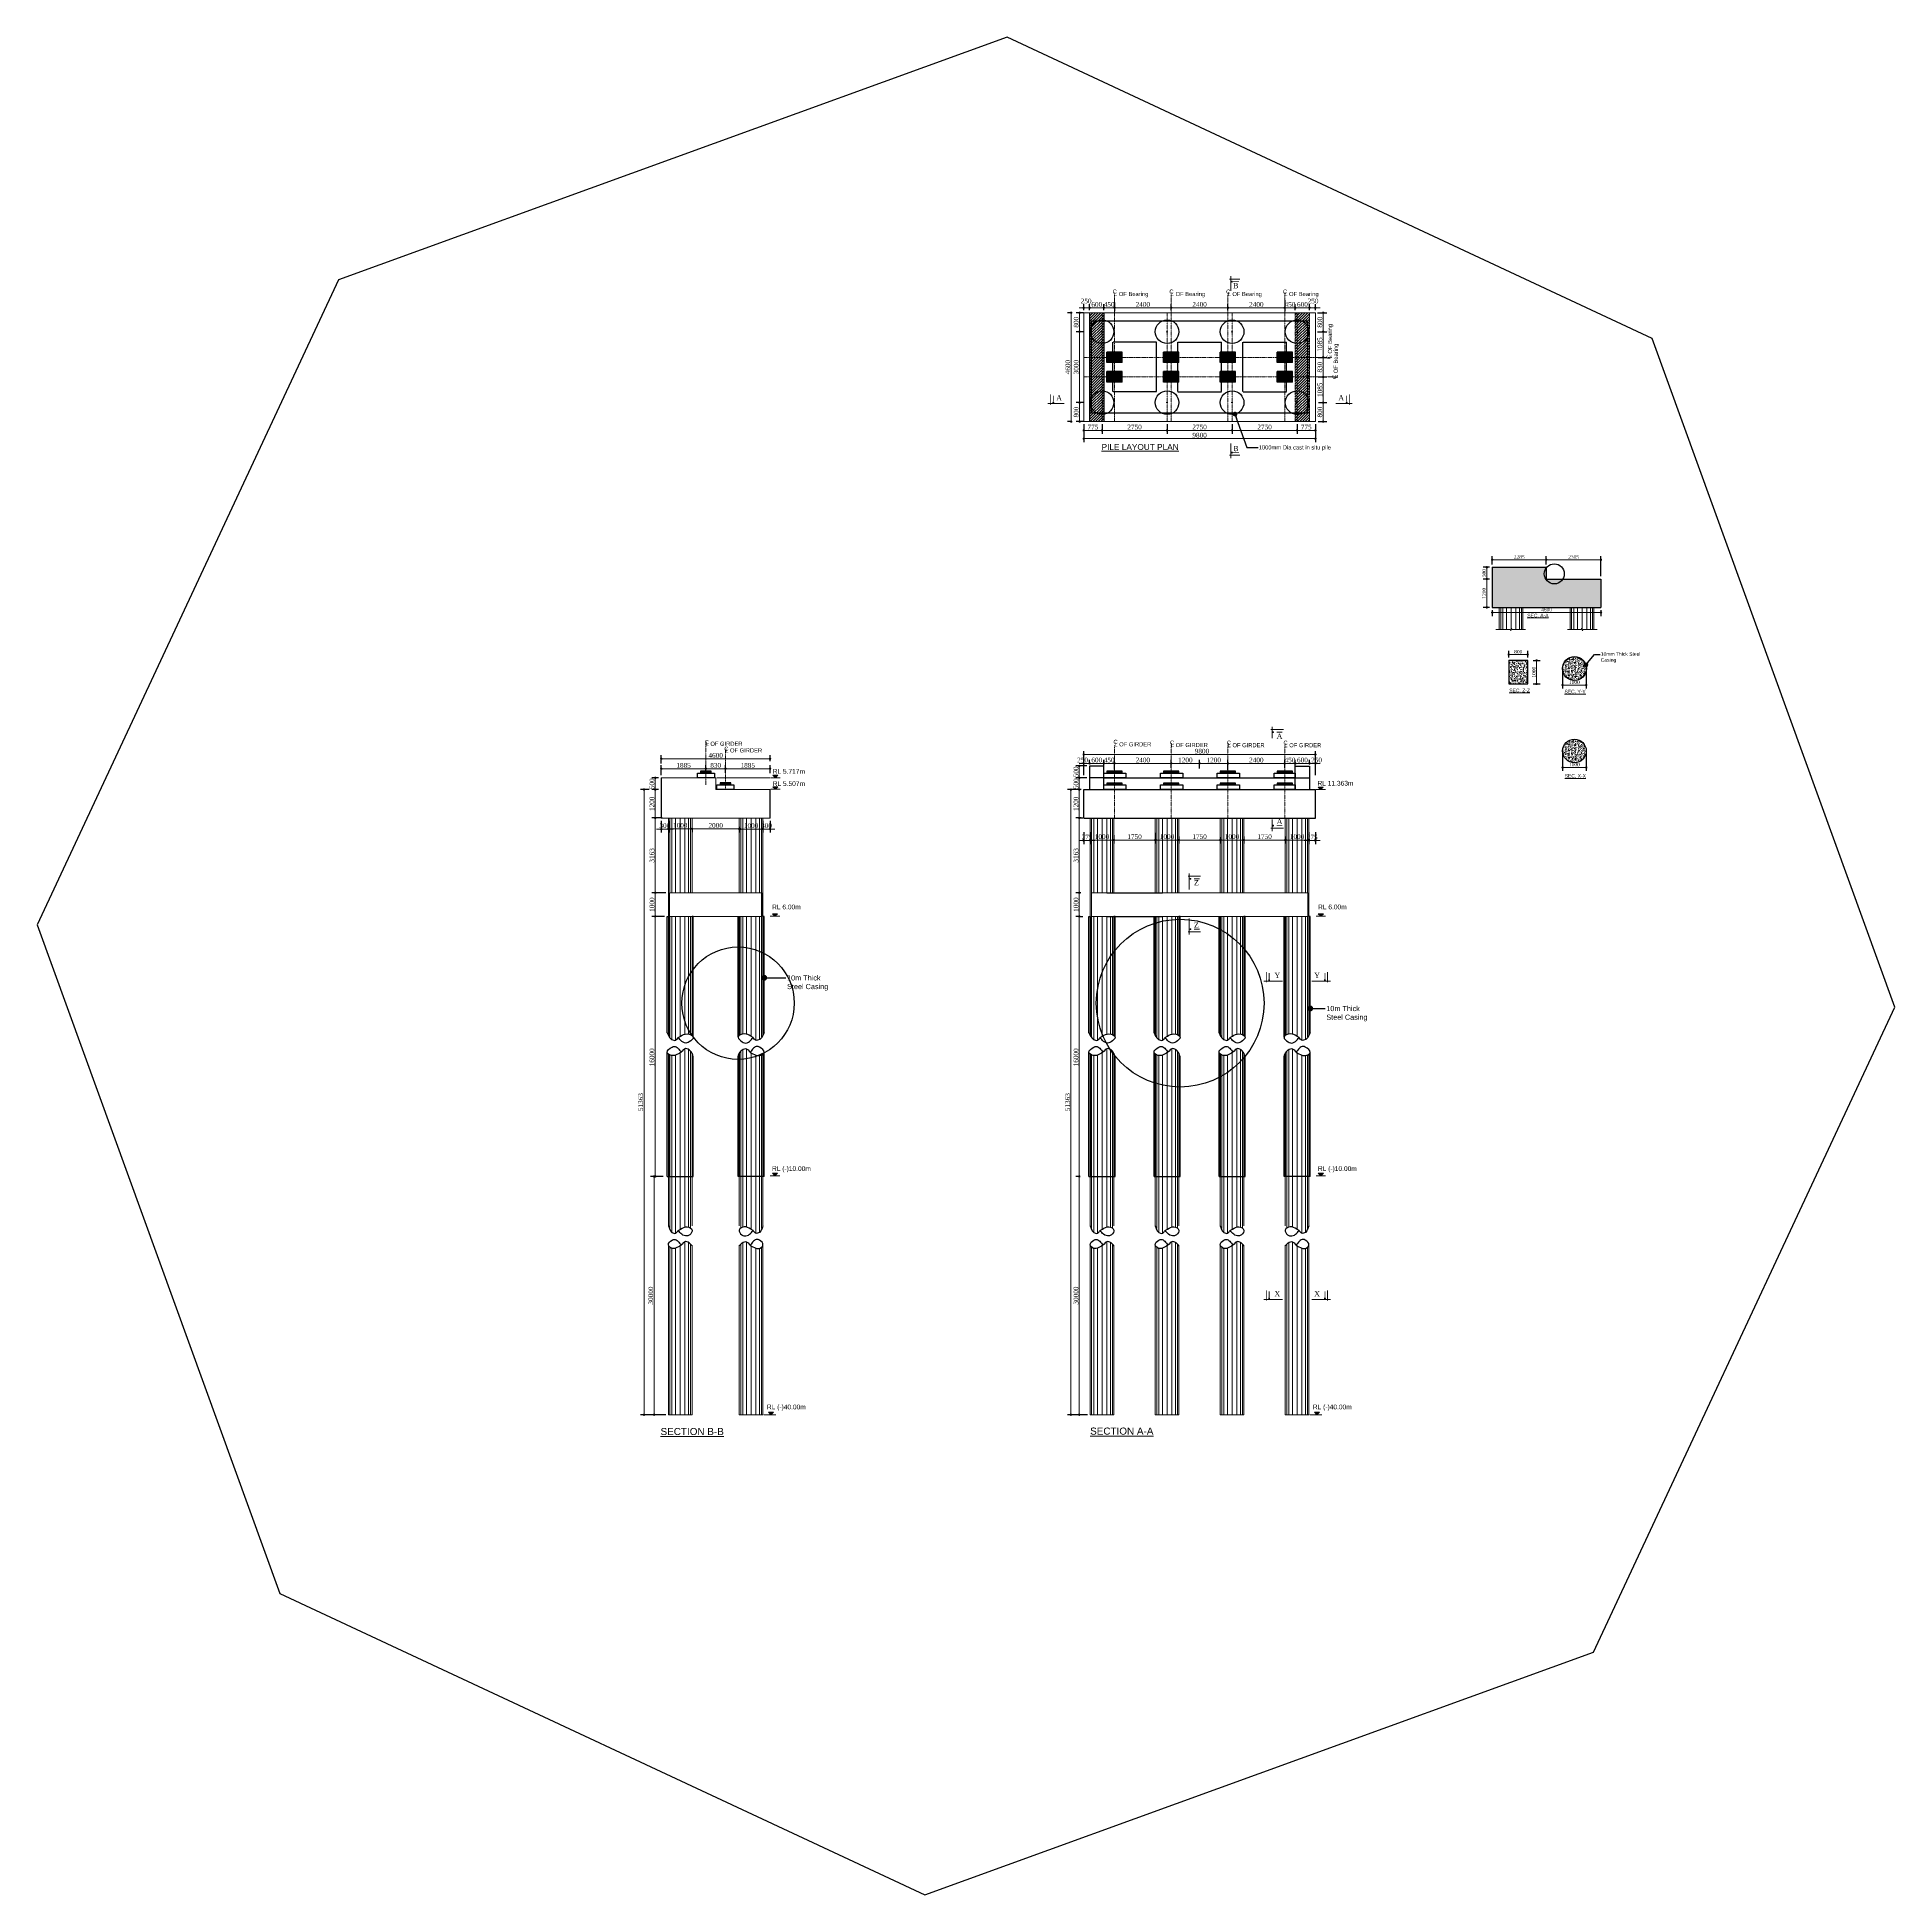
# Model space of a CAD drawing. Header units: millimetres. Extents: x -684453 to 35267, y -286696 to 273430.
# Drawn here: x -684453 to -605869, y 73079 to 151662 of the extents above; entities that cross this region are included whole.
import ezdxf

# ---------------------------------------------------------------- set-up
doc = ezdxf.new("R2010")
doc.units = ezdxf.units.MM
doc.header["$PDMODE"] = 2
doc.linetypes.add('CENTER', pattern=[2, 1.25, -0.25, 0.25, -0.25])
doc.linetypes.add('HIDDEN', pattern=[9.525, 6.35, -3.175])
doc.layers.get('Defpoints').update_dxf_attribs({"lineweight": 13})
for name, color, linetype, lineweight in [('Abutment W Line', 30, 'Continuous', 18), ('Center Line', 34, 'Continuous', 15), ('dim', 4, 'Continuous', 25), ('Dimision', 4, 'Continuous', 9), ('hatch', 65, 'Continuous', 9), ('hatch nok', 253, 'Continuous', 5), ('Hatching', 65, 'Continuous', 15), ('Pile', 11, 'Continuous', 15), ('Pire Line', 11, 'Continuous', 25), ('Steel Casing', 70, 'Continuous', 30), ('Text', 7, 'Continuous', 15)]:
    doc.layers.add(name, color=color, linetype=linetype, lineweight=lineweight)
doc.styles.add('ROMANS', font='arial.ttf', dxfattribs={"height": 200})
doc.styles.get("Standard").update_dxf_attribs({"font": 'times.ttf'})
doc.linetypes.add('BATTING', pattern='A,0.00254,-2.54,[134,ltypeshp.shx,S=2.54,R=0,X=-2.54,Y=0],-5.08,[134,ltypeshp.shx,S=2.54,R=180,X=2.54,Y=0],-2.54', length=10.16254)
doc.dimstyles.new('ISO-25', dxfattribs={"dimtxt": 175, "dimasz": 100, "dimexe": 65, "dimexo": 115.625, "dimgap": 40, "dimtad": 1, "dimtoh": 1, "dimdec": 0, "dimtxsty": 'Standard', "dimblk": 'DOT', "dimcen": 300, "dimclrd": 256, "dimclre": 256, "dimclrt": 256, "dimadec": 0, "dimazin": 0, "dimtfac": 1, "dimtdec": 0, "dimtix": 1, "dimtmove": 0, "dimatfit": 3, "dimldrblk": 'DOT', "dimfxl": 75, "dimlwd": -1, "dimarcsym": 0})
pattern_1 = [(45, (-271669.34, -2065.94), (-56.1266, 56.1266), [])]

# ---------------------------------------------------------------- blocks, each defined once
blk = doc.blocks.new('_Dot')
at = {"color": 0, "linetype": 'ByBlock', "lineweight": -2}
blk.add_line((-0.5, 0), (-1, 0), dxfattribs=at)
at = {"color": 0, "linetype": 'ByBlock', "const_width": 0.5}
blk.add_lwpolyline([(-0.25, 0, 1), (0.25, 0, 1)], format="xyb", close=True, dxfattribs=at)
blk = doc.blocks.new('*D543')
at = {"layer": 'Defpoints', "color": 0, "ltscale": 3, "transparency": 16777216}
for p in [(-640369, 119831), (-640180, 119831), (-640180, 118631)]:
    blk.add_point(p, dxfattribs=at)
at = {"layer": 'Dimision', "color": 1, "lineweight": -2, "ltscale": 3, "transparency": 16777216}
for p, q in [((-640295, 119831), (-640519, 119831)), ((-640295, 118631), (-640519, 118631))]:
    blk.add_line(p, q, dxfattribs=at)
at = {"layer": 'Dimision', "ltscale": 3, "transparency": 16777216}
blk.add_line((-640369, 118731), (-640369, 119731), dxfattribs=at)
at = {"layer": 'Dimision', "ltscale": 3, "transparency": 16777216, "xscale": 100, "yscale": 100, "zscale": 100}
for p, rotation in [((-640369, 119831), 90), ((-640369, 118631), 270)]:
    blk.add_blockref('_Dot', p, dxfattribs=dict(at, rotation=rotation))
at = {"layer": 'Dimision', "ltscale": 3, "transparency": 16777216, "insert": (-640511, 119231), "char_height": 200, "attachment_point": 5, "rotation": 90}
blk.add_mtext('1200', dxfattribs=at)
blk = doc.blocks.new('*D448')
at = {"layer": 'Defpoints', "color": 0, "ltscale": 3, "transparency": 16777216}
for p in [(-621285, 125300), (-621285, 124300), (-621023, 124300)]:
    blk.add_point(p, dxfattribs=at)
at = {"layer": 'Dimision', "color": 1, "lineweight": -2, "ltscale": 3, "transparency": 16777216}
for p, q in [((-621169, 125300), (-620873, 125300)), ((-621169, 124300), (-620873, 124300))]:
    blk.add_line(p, q, dxfattribs=at)
at = {"layer": 'Dimision', "ltscale": 3, "transparency": 16777216}
blk.add_line((-621023, 125200), (-621023, 124400), dxfattribs=at)
at = {"layer": 'Dimision', "ltscale": 3, "transparency": 16777216, "xscale": 100, "yscale": 100, "zscale": 100}
for p, rotation in [((-621023, 125300), 90), ((-621023, 124300), 270)]:
    blk.add_blockref('_Dot', p, dxfattribs=dict(at, rotation=rotation))
at = {"layer": 'Dimision', "ltscale": 3, "transparency": 16777216, "insert": (-621139, 124800), "char_height": 150, "attachment_point": 5, "rotation": 90}
blk.add_mtext('1000', dxfattribs=at)
blk = doc.blocks.new('*D544')
at = {"layer": 'Defpoints', "color": 0, "ltscale": 3, "transparency": 16777216}
for p in [(-622201, 125546), (-622201, 125300), (-621401, 125300)]:
    blk.add_point(p, dxfattribs=at)
at = {"layer": 'Dimision', "color": 1, "lineweight": -2, "ltscale": 3, "transparency": 16777216}
for p, q in [((-622201, 125416), (-622201, 125696)), ((-621401, 125416), (-621401, 125696))]:
    blk.add_line(p, q, dxfattribs=at)
at = {"layer": 'Dimision', "ltscale": 3, "transparency": 16777216}
blk.add_line((-621501, 125546), (-622101, 125546), dxfattribs=at)
at = {"layer": 'Dimision', "ltscale": 3, "transparency": 16777216, "xscale": 100, "yscale": 100, "zscale": 100, "rotation": 180}
blk.add_blockref('_Dot', (-622201, 125546), dxfattribs=at)
at = {"layer": 'Dimision', "ltscale": 3, "transparency": 16777216, "xscale": 100, "yscale": 100, "zscale": 100}
blk.add_blockref('_Dot', (-621401, 125546), dxfattribs=at)
at = {"layer": 'Dimision', "ltscale": 3, "transparency": 16777216, "insert": (-621801, 125662), "char_height": 150, "attachment_point": 5}
blk.add_mtext('800', dxfattribs=at)
blk = doc.blocks.new('*D460')
at = {"layer": 'Defpoints', "color": 0, "ltscale": 3, "transparency": 16777216}
for p in [(-639330, 120573), (-638880, 120940), (-638880, 120638)]:
    blk.add_point(p, dxfattribs=at)
at = {"layer": 'Dimision', "color": 1, "lineweight": -2, "ltscale": 3, "transparency": 16777216}
for p, q in [((-639330, 120689), (-639330, 121090)), ((-638880, 120754), (-638880, 121090))]:
    blk.add_line(p, q, dxfattribs=at)
at = {"layer": 'Dimision', "ltscale": 3, "transparency": 16777216}
for p, q in [((-639430, 120940), (-639530, 120940)), ((-639330, 120940), (-638880, 120940)), ((-638780, 120940), (-638680, 120940))]:
    blk.add_line(p, q, dxfattribs=at)
at = {"layer": 'Dimision', "ltscale": 3, "transparency": 16777216, "xscale": 100, "yscale": 100, "zscale": 100}
blk.add_blockref('_Dot', (-639330, 120940), dxfattribs=at)
at = {"layer": 'Dimision', "ltscale": 3, "transparency": 16777216, "xscale": 100, "yscale": 100, "zscale": 100, "rotation": 180}
blk.add_blockref('_Dot', (-638880, 120940), dxfattribs=at)
at = {"layer": 'Dimision', "ltscale": 3, "transparency": 16777216, "insert": (-639105, 121082), "char_height": 200, "attachment_point": 5}
blk.add_mtext('450', dxfattribs=at)
blk = doc.blocks.new('*D461')
at = {"layer": 'Defpoints', "color": 0, "ltscale": 3, "transparency": 16777216}
for p in [(-636480, 120940), (-636480, 120638), (-635280, 120606)]:
    blk.add_point(p, dxfattribs=at)
at = {"layer": 'Dimision', "color": 1, "lineweight": -2, "ltscale": 3, "transparency": 16777216}
for p, q in [((-636480, 120754), (-636480, 121090)), ((-635280, 120721), (-635280, 121090))]:
    blk.add_line(p, q, dxfattribs=at)
at = {"layer": 'Dimision', "ltscale": 3, "transparency": 16777216}
blk.add_line((-635380, 120940), (-636380, 120940), dxfattribs=at)
at = {"layer": 'Dimision', "ltscale": 3, "transparency": 16777216, "xscale": 100, "yscale": 100, "zscale": 100, "rotation": 180}
blk.add_blockref('_Dot', (-636480, 120940), dxfattribs=at)
at = {"layer": 'Dimision', "ltscale": 3, "transparency": 16777216, "xscale": 100, "yscale": 100, "zscale": 100}
blk.add_blockref('_Dot', (-635280, 120940), dxfattribs=at)
at = {"layer": 'Dimision', "ltscale": 3, "transparency": 16777216, "insert": (-635880, 121082), "char_height": 200, "attachment_point": 5}
blk.add_mtext('1200', dxfattribs=at)
blk = doc.blocks.new('*D462')
at = {"layer": 'Defpoints', "color": 0, "ltscale": 3, "transparency": 16777216}
for p in [(-635280, 120606), (-634080, 120940), (-634080, 120557)]:
    blk.add_point(p, dxfattribs=at)
at = {"layer": 'Dimision', "color": 1, "lineweight": -2, "ltscale": 3, "transparency": 16777216}
for p, q in [((-635280, 120721), (-635280, 121090)), ((-634080, 120672), (-634080, 121090))]:
    blk.add_line(p, q, dxfattribs=at)
at = {"layer": 'Dimision', "ltscale": 3, "transparency": 16777216}
blk.add_line((-635180, 120940), (-634180, 120940), dxfattribs=at)
at = {"layer": 'Dimision', "ltscale": 3, "transparency": 16777216, "xscale": 100, "yscale": 100, "zscale": 100, "rotation": 180}
blk.add_blockref('_Dot', (-635280, 120940), dxfattribs=at)
at = {"layer": 'Dimision', "ltscale": 3, "transparency": 16777216, "xscale": 100, "yscale": 100, "zscale": 100}
blk.add_blockref('_Dot', (-634080, 120940), dxfattribs=at)
at = {"layer": 'Dimision', "ltscale": 3, "transparency": 16777216, "insert": (-634680, 121082), "char_height": 200, "attachment_point": 5}
blk.add_mtext('1200', dxfattribs=at)
blk = doc.blocks.new('*D463')
at = {"layer": 'Defpoints', "color": 0, "ltscale": 3, "transparency": 16777216}
for p in [(-634080, 120940), (-634080, 120557), (-631680, 120643)]:
    blk.add_point(p, dxfattribs=at)
at = {"layer": 'Dimision', "color": 1, "lineweight": -2, "ltscale": 3, "transparency": 16777216}
for p, q in [((-634080, 120672), (-634080, 121090)), ((-631680, 120758), (-631680, 121090))]:
    blk.add_line(p, q, dxfattribs=at)
at = {"layer": 'Dimision', "ltscale": 3, "transparency": 16777216}
blk.add_line((-631780, 120940), (-633980, 120940), dxfattribs=at)
at = {"layer": 'Dimision', "ltscale": 3, "transparency": 16777216, "xscale": 100, "yscale": 100, "zscale": 100, "rotation": 180}
blk.add_blockref('_Dot', (-634080, 120940), dxfattribs=at)
at = {"layer": 'Dimision', "ltscale": 3, "transparency": 16777216, "xscale": 100, "yscale": 100, "zscale": 100}
blk.add_blockref('_Dot', (-631680, 120940), dxfattribs=at)
at = {"layer": 'Dimision', "ltscale": 3, "transparency": 16777216, "insert": (-632880, 121082), "char_height": 200, "attachment_point": 5}
blk.add_mtext('2400', dxfattribs=at)
blk = doc.blocks.new('*D464')
at = {"layer": 'Defpoints', "color": 0, "ltscale": 3, "transparency": 16777216}
for p in [(-630380, 121314), (-640180, 120347), (-630380, 120417)]:
    blk.add_point(p, dxfattribs=at)
at = {"layer": 'Dimision', "color": 1, "lineweight": -2, "ltscale": 3, "transparency": 16777216}
for p, q in [((-640180, 120463), (-640180, 121464)), ((-630380, 120532), (-630380, 121464))]:
    blk.add_line(p, q, dxfattribs=at)
at = {"layer": 'Dimision', "ltscale": 3, "transparency": 16777216}
blk.add_line((-640080, 121314), (-630480, 121314), dxfattribs=at)
at = {"layer": 'Dimision', "ltscale": 3, "transparency": 16777216, "xscale": 100, "yscale": 100, "zscale": 100, "rotation": 180}
blk.add_blockref('_Dot', (-640180, 121314), dxfattribs=at)
at = {"layer": 'Dimision', "ltscale": 3, "transparency": 16777216, "xscale": 100, "yscale": 100, "zscale": 100}
blk.add_blockref('_Dot', (-630380, 121314), dxfattribs=at)
at = {"layer": 'Dimision', "ltscale": 3, "transparency": 16777216, "insert": (-635180, 121456), "char_height": 200, "attachment_point": 5}
blk.add_mtext('9800', dxfattribs=at)
blk = doc.blocks.new('*D465')
at = {"layer": 'Defpoints', "color": 0, "ltscale": 3, "transparency": 16777216}
for p in [(-638880, 120573), (-636480, 120940), (-636480, 120638)]:
    blk.add_point(p, dxfattribs=at)
at = {"layer": 'Dimision', "color": 1, "lineweight": -2, "ltscale": 3, "transparency": 16777216}
for p, q in [((-638880, 120689), (-638880, 121090)), ((-636480, 120754), (-636480, 121090))]:
    blk.add_line(p, q, dxfattribs=at)
at = {"layer": 'Dimision', "ltscale": 3, "transparency": 16777216}
blk.add_line((-638780, 120940), (-636580, 120940), dxfattribs=at)
at = {"layer": 'Dimision', "ltscale": 3, "transparency": 16777216, "xscale": 100, "yscale": 100, "zscale": 100, "rotation": 180}
blk.add_blockref('_Dot', (-638880, 120940), dxfattribs=at)
at = {"layer": 'Dimision', "ltscale": 3, "transparency": 16777216, "xscale": 100, "yscale": 100, "zscale": 100}
blk.add_blockref('_Dot', (-636480, 120940), dxfattribs=at)
at = {"layer": 'Dimision', "ltscale": 3, "transparency": 16777216, "insert": (-637680, 121082), "char_height": 200, "attachment_point": 5}
blk.add_mtext('2400', dxfattribs=at)
blk = doc.blocks.new('*D466')
at = {"layer": 'Defpoints', "color": 0, "ltscale": 3, "transparency": 16777216}
for p in [(-658306, 119831), (-658050, 119831), (-657900, 118631)]:
    blk.add_point(p, dxfattribs=at)
at = {"layer": 'Dimision', "color": 1, "lineweight": -2, "ltscale": 3, "transparency": 16777216}
for p, q in [((-658165, 119831), (-658456, 119831)), ((-658015, 118631), (-658456, 118631))]:
    blk.add_line(p, q, dxfattribs=at)
at = {"layer": 'Dimision', "ltscale": 3, "transparency": 16777216}
blk.add_line((-658306, 118731), (-658306, 119731), dxfattribs=at)
at = {"layer": 'Dimision', "ltscale": 3, "transparency": 16777216, "xscale": 100, "yscale": 100, "zscale": 100}
for p, rotation in [((-658306, 119831), 90), ((-658306, 118631), 270)]:
    blk.add_blockref('_Dot', p, dxfattribs=dict(at, rotation=rotation))
at = {"layer": 'Dimision', "ltscale": 3, "transparency": 16777216, "insert": (-658448, 119231), "char_height": 200, "attachment_point": 5, "rotation": 90}
blk.add_mtext('1200', dxfattribs=at)
blk = doc.blocks.new('*D467')
at = {"layer": 'Defpoints', "color": 0, "ltscale": 3, "transparency": 16777216}
for p in [(-657800, 115468), (-658306, 114468), (-657800, 114468)]:
    blk.add_point(p, dxfattribs=at)
at = {"layer": 'Dimision', "color": 1, "lineweight": -2, "ltscale": 3, "transparency": 16777216}
for p, q in [((-657915, 115468), (-658456, 115468)), ((-657915, 114468), (-658456, 114468))]:
    blk.add_line(p, q, dxfattribs=at)
at = {"layer": 'Dimision', "ltscale": 3, "transparency": 16777216}
blk.add_line((-658306, 115368), (-658306, 114568), dxfattribs=at)
at = {"layer": 'Dimision', "ltscale": 3, "transparency": 16777216, "xscale": 100, "yscale": 100, "zscale": 100}
for p, rotation in [((-658306, 115468), 90), ((-658306, 114468), 270)]:
    blk.add_blockref('_Dot', p, dxfattribs=dict(at, rotation=rotation))
at = {"layer": 'Dimision', "ltscale": 3, "transparency": 16777216, "insert": (-658448, 114968), "char_height": 200, "attachment_point": 5, "rotation": 90}
blk.add_mtext('1000', dxfattribs=at)
blk = doc.blocks.new('*D468')
at = {"layer": 'Defpoints', "color": 0, "ltscale": 3, "transparency": 16777216}
for p in [(-658306, 114468), (-658071, 114468), (-657853, 103468)]:
    blk.add_point(p, dxfattribs=at)
at = {"layer": 'Dimision', "color": 1, "lineweight": -2, "ltscale": 3, "transparency": 16777216}
for p, q in [((-658186, 114468), (-658456, 114468)), ((-657969, 103468), (-658456, 103468))]:
    blk.add_line(p, q, dxfattribs=at)
at = {"layer": 'Dimision', "ltscale": 3, "transparency": 16777216}
blk.add_line((-658306, 103568), (-658306, 114368), dxfattribs=at)
at = {"layer": 'Dimision', "ltscale": 3, "transparency": 16777216, "xscale": 100, "yscale": 100, "zscale": 100}
for p, rotation in [((-658306, 114468), 90), ((-658306, 103468), 270)]:
    blk.add_blockref('_Dot', p, dxfattribs=dict(at, rotation=rotation))
at = {"layer": 'Dimision', "ltscale": 3, "transparency": 16777216, "insert": (-658448, 108506), "char_height": 200, "attachment_point": 5, "rotation": 90}
blk.add_mtext('16000', dxfattribs=at)
blk = doc.blocks.new('*D469')
at = {"layer": 'Defpoints', "color": 0, "ltscale": 3, "transparency": 16777216}
for p in [(-658050, 120716), (-658050, 120331), (-656165, 120517)]:
    blk.add_point(p, dxfattribs=at)
at = {"layer": 'Dimision', "color": 1, "lineweight": -2, "ltscale": 3, "transparency": 16777216}
for p, q in [((-658050, 120446), (-658050, 120866)), ((-656165, 120633), (-656165, 120866))]:
    blk.add_line(p, q, dxfattribs=at)
at = {"layer": 'Dimision', "ltscale": 3, "transparency": 16777216}
blk.add_line((-656265, 120716), (-657950, 120716), dxfattribs=at)
at = {"layer": 'Dimision', "ltscale": 3, "transparency": 16777216, "xscale": 100, "yscale": 100, "zscale": 100, "rotation": 180}
blk.add_blockref('_Dot', (-658050, 120716), dxfattribs=at)
at = {"layer": 'Dimision', "ltscale": 3, "transparency": 16777216, "xscale": 100, "yscale": 100, "zscale": 100}
blk.add_blockref('_Dot', (-656165, 120716), dxfattribs=at)
at = {"layer": 'Dimision', "ltscale": 3, "transparency": 16777216, "insert": (-657107, 120858), "char_height": 200, "attachment_point": 5}
blk.add_mtext('1885', dxfattribs=at)
blk = doc.blocks.new('*D470')
at = {"layer": 'Defpoints', "color": 0, "ltscale": 3, "transparency": 16777216}
for p in [(-658050, 121138), (-658050, 120822), (-653450, 120920)]:
    blk.add_point(p, dxfattribs=at)
at = {"layer": 'Dimision', "color": 1, "lineweight": -2, "ltscale": 3, "transparency": 16777216}
for p, q in [((-658050, 120938), (-658050, 121288)), ((-653450, 121036), (-653450, 121288))]:
    blk.add_line(p, q, dxfattribs=at)
at = {"layer": 'Dimision', "ltscale": 3, "transparency": 16777216}
blk.add_line((-653550, 121138), (-657950, 121138), dxfattribs=at)
at = {"layer": 'Dimision', "ltscale": 3, "transparency": 16777216, "xscale": 100, "yscale": 100, "zscale": 100, "rotation": 180}
blk.add_blockref('_Dot', (-658050, 121138), dxfattribs=at)
at = {"layer": 'Dimision', "ltscale": 3, "transparency": 16777216, "xscale": 100, "yscale": 100, "zscale": 100}
blk.add_blockref('_Dot', (-653450, 121138), dxfattribs=at)
at = {"layer": 'Dimision', "ltscale": 3, "transparency": 16777216, "insert": (-655750, 121280), "char_height": 200, "attachment_point": 5}
blk.add_mtext('4600', dxfattribs=at)
blk = doc.blocks.new('*D471')
at = {"layer": 'Defpoints', "color": 0, "ltscale": 3, "transparency": 16777216}
for p in [(-655335, 120427), (-653450, 120716), (-653450, 120410)]:
    blk.add_point(p, dxfattribs=at)
at = {"layer": 'Dimision', "color": 1, "lineweight": -2, "ltscale": 3, "transparency": 16777216}
for p, q in [((-655335, 120542), (-655335, 120866)), ((-653450, 120526), (-653450, 120866))]:
    blk.add_line(p, q, dxfattribs=at)
at = {"layer": 'Dimision', "ltscale": 3, "transparency": 16777216}
blk.add_line((-655235, 120716), (-653550, 120716), dxfattribs=at)
at = {"layer": 'Dimision', "ltscale": 3, "transparency": 16777216, "xscale": 100, "yscale": 100, "zscale": 100, "rotation": 180}
blk.add_blockref('_Dot', (-655335, 120716), dxfattribs=at)
at = {"layer": 'Dimision', "ltscale": 3, "transparency": 16777216, "xscale": 100, "yscale": 100, "zscale": 100}
blk.add_blockref('_Dot', (-653450, 120716), dxfattribs=at)
at = {"layer": 'Dimision', "ltscale": 3, "transparency": 16777216, "insert": (-654392, 120858), "char_height": 200, "attachment_point": 5}
blk.add_mtext('1885', dxfattribs=at)
blk = doc.blocks.new('*D472')
at = {"layer": 'Defpoints', "color": 0, "ltscale": 3, "transparency": 16777216}
for p in [(-656165, 120716), (-656165, 120605), (-655335, 120511)]:
    blk.add_point(p, dxfattribs=at)
at = {"layer": 'Dimision', "color": 1, "lineweight": -2, "ltscale": 3, "transparency": 16777216}
for p, q in [((-656165, 120720), (-656165, 120866)), ((-655335, 120626), (-655335, 120866))]:
    blk.add_line(p, q, dxfattribs=at)
at = {"layer": 'Dimision', "ltscale": 3, "transparency": 16777216}
blk.add_line((-655435, 120716), (-656065, 120716), dxfattribs=at)
at = {"layer": 'Dimision', "ltscale": 3, "transparency": 16777216, "xscale": 100, "yscale": 100, "zscale": 100, "rotation": 180}
blk.add_blockref('_Dot', (-656165, 120716), dxfattribs=at)
at = {"layer": 'Dimision', "ltscale": 3, "transparency": 16777216, "xscale": 100, "yscale": 100, "zscale": 100}
blk.add_blockref('_Dot', (-655335, 120716), dxfattribs=at)
at = {"layer": 'Dimision', "ltscale": 3, "transparency": 16777216, "insert": (-655750, 120858), "char_height": 200, "attachment_point": 5}
blk.add_mtext('830', dxfattribs=at)
blk = doc.blocks.new('*D473')
at = {"layer": 'Defpoints', "color": 0, "ltscale": 0.25, "transparency": 16777216}
for p in [(-658306, 118631), (-658050, 118631), (-657750, 115468)]:
    blk.add_point(p, dxfattribs=at)
at = {"layer": 'Dimision', "color": 1, "lineweight": -2, "ltscale": 0.25, "transparency": 16777216}
for p, q in [((-658165, 118631), (-658456, 118631)), ((-657865, 115468), (-658456, 115468))]:
    blk.add_line(p, q, dxfattribs=at)
at = {"layer": 'Dimision', "ltscale": 0.25, "transparency": 16777216}
blk.add_line((-658306, 115568), (-658306, 118531), dxfattribs=at)
at = {"layer": 'Dimision', "ltscale": 0.25, "transparency": 16777216, "xscale": 100, "yscale": 100, "zscale": 100}
for p, rotation in [((-658306, 118631), 90), ((-658306, 115468), 270)]:
    blk.add_blockref('_Dot', p, dxfattribs=dict(at, rotation=rotation))
at = {"layer": 'Dimision', "ltscale": 0.25, "transparency": 16777216, "insert": (-658448, 117049), "char_height": 200, "attachment_point": 5, "rotation": 90}
blk.add_mtext('3163', dxfattribs=at)
blk = doc.blocks.new('*D474')
at = {"layer": 'Defpoints', "color": 0, "ltscale": 3, "transparency": 16777216}
for p in [(-619923, 121467), (-618923, 121467), (-619923, 120770)]:
    blk.add_point(p, dxfattribs=at)
at = {"layer": 'Dimision', "color": 1, "lineweight": -2, "ltscale": 3, "transparency": 16777216}
for p, q in [((-619923, 121352), (-619923, 120620)), ((-618923, 121352), (-618923, 120620))]:
    blk.add_line(p, q, dxfattribs=at)
at = {"layer": 'Dimision', "ltscale": 3, "transparency": 16777216}
blk.add_line((-619023, 120770), (-619823, 120770), dxfattribs=at)
at = {"layer": 'Dimision', "ltscale": 3, "transparency": 16777216, "xscale": 100, "yscale": 100, "zscale": 100, "rotation": 180}
blk.add_blockref('_Dot', (-619923, 120770), dxfattribs=at)
at = {"layer": 'Dimision', "ltscale": 3, "transparency": 16777216, "xscale": 100, "yscale": 100, "zscale": 100}
blk.add_blockref('_Dot', (-618923, 120770), dxfattribs=at)
at = {"layer": 'Dimision', "ltscale": 3, "transparency": 16777216, "insert": (-619423, 120886), "char_height": 150, "attachment_point": 5}
blk.add_mtext('1000', dxfattribs=at)
blk = doc.blocks.new('*D481')
at = {"layer": 'Defpoints', "color": 0, "ltscale": 3, "transparency": 16777216}
for p in [(-619923, 124954), (-618923, 124954), (-619923, 124256)]:
    blk.add_point(p, dxfattribs=at)
at = {"layer": 'Dimision', "color": 1, "lineweight": -2, "ltscale": 3, "transparency": 16777216}
for p, q in [((-619923, 124838), (-619923, 124106)), ((-618923, 124838), (-618923, 124106))]:
    blk.add_line(p, q, dxfattribs=at)
at = {"layer": 'Dimision', "ltscale": 3, "transparency": 16777216}
blk.add_line((-619023, 124256), (-619823, 124256), dxfattribs=at)
at = {"layer": 'Dimision', "ltscale": 3, "transparency": 16777216, "xscale": 100, "yscale": 100, "zscale": 100, "rotation": 180}
blk.add_blockref('_Dot', (-619923, 124256), dxfattribs=at)
at = {"layer": 'Dimision', "ltscale": 3, "transparency": 16777216, "xscale": 100, "yscale": 100, "zscale": 100}
blk.add_blockref('_Dot', (-618923, 124256), dxfattribs=at)
at = {"layer": 'Dimision', "ltscale": 3, "transparency": 16777216, "insert": (-619423, 124373), "char_height": 150, "attachment_point": 5}
blk.add_mtext('1000', dxfattribs=at)
blk = doc.blocks.new('*D545')
at = {"layer": 'Defpoints', "color": 0, "ltscale": 3, "transparency": 16777216}
for p in [(-653750, 118631), (-653450, 118631), (-653450, 118164)]:
    blk.add_point(p, dxfattribs=at)
at = {"layer": 'Dimision', "ltscale": 3, "transparency": 16777216}
for p, q in [((-653850, 118164), (-653950, 118164)), ((-653750, 118164), (-653450, 118164)), ((-653350, 118164), (-653250, 118164))]:
    blk.add_line(p, q, dxfattribs=at)
at = {"layer": 'Dimision', "color": 1, "lineweight": -2, "ltscale": 3, "transparency": 16777216}
for p, q in [((-653750, 118515), (-653750, 118014)), ((-653450, 118515), (-653450, 118014))]:
    blk.add_line(p, q, dxfattribs=at)
at = {"layer": 'Dimision', "ltscale": 3, "transparency": 16777216, "xscale": 100, "yscale": 100, "zscale": 100}
blk.add_blockref('_Dot', (-653750, 118164), dxfattribs=at)
at = {"layer": 'Dimision', "ltscale": 3, "transparency": 16777216, "xscale": 100, "yscale": 100, "zscale": 100, "rotation": 180}
blk.add_blockref('_Dot', (-653450, 118164), dxfattribs=at)
at = {"layer": 'Dimision', "ltscale": 3, "transparency": 16777216, "insert": (-653600, 118306), "char_height": 200, "attachment_point": 5}
blk.add_mtext('300', dxfattribs=at)
blk = doc.blocks.new('*D476')
at = {"layer": 'Defpoints', "color": 0, "ltscale": 3, "transparency": 16777216}
for p in [(-658050, 118631), (-658050, 118164), (-657750, 118631)]:
    blk.add_point(p, dxfattribs=at)
at = {"layer": 'Dimision', "ltscale": 3, "transparency": 16777216}
for p, q in [((-658150, 118164), (-658250, 118164)), ((-657750, 118164), (-658050, 118164)), ((-657650, 118164), (-657550, 118164))]:
    blk.add_line(p, q, dxfattribs=at)
at = {"layer": 'Dimision', "color": 1, "lineweight": -2, "ltscale": 3, "transparency": 16777216}
for p, q in [((-658050, 118515), (-658050, 118014)), ((-657750, 118515), (-657750, 118014))]:
    blk.add_line(p, q, dxfattribs=at)
at = {"layer": 'Dimision', "ltscale": 3, "transparency": 16777216, "xscale": 100, "yscale": 100, "zscale": 100}
blk.add_blockref('_Dot', (-658050, 118164), dxfattribs=at)
at = {"layer": 'Dimision', "ltscale": 3, "transparency": 16777216, "xscale": 100, "yscale": 100, "zscale": 100, "rotation": 180}
blk.add_blockref('_Dot', (-657750, 118164), dxfattribs=at)
at = {"layer": 'Dimision', "ltscale": 3, "transparency": 16777216, "insert": (-657900, 118306), "char_height": 200, "attachment_point": 5}
blk.add_mtext('300', dxfattribs=at)
blk = doc.blocks.new('*D477')
at = {"layer": 'Defpoints', "color": 0, "ltscale": 3, "transparency": 16777216}
for p in [(-640238, 115468), (-640369, 114468), (-640238, 114468)]:
    blk.add_point(p, dxfattribs=at)
at = {"layer": 'Dimision', "color": 1, "lineweight": -2, "ltscale": 3, "transparency": 16777216}
for p, q in [((-640354, 115468), (-640519, 115468)), ((-640354, 114468), (-640519, 114468))]:
    blk.add_line(p, q, dxfattribs=at)
at = {"layer": 'Dimision', "ltscale": 3, "transparency": 16777216}
blk.add_line((-640369, 115368), (-640369, 114568), dxfattribs=at)
at = {"layer": 'Dimision', "ltscale": 3, "transparency": 16777216, "xscale": 100, "yscale": 100, "zscale": 100}
for p, rotation in [((-640369, 115468), 90), ((-640369, 114468), 270)]:
    blk.add_blockref('_Dot', p, dxfattribs=dict(at, rotation=rotation))
at = {"layer": 'Dimision', "ltscale": 3, "transparency": 16777216, "insert": (-640511, 114968), "char_height": 200, "attachment_point": 5, "rotation": 90}
blk.add_mtext('1000', dxfattribs=at)
blk = doc.blocks.new('*D478')
at = {"layer": 'Defpoints', "color": 0, "ltscale": 3, "transparency": 16777216}
for p in [(-640509, 114468), (-640369, 114468), (-640292, 103468)]:
    blk.add_point(p, dxfattribs=at)
at = {"layer": 'Dimision', "color": 1, "lineweight": -2, "ltscale": 3, "transparency": 16777216}
for p, q in [((-640393, 114468), (-640219, 114468)), ((-640407, 103468), (-640519, 103468))]:
    blk.add_line(p, q, dxfattribs=at)
at = {"layer": 'Dimision', "ltscale": 3, "transparency": 16777216}
blk.add_line((-640369, 103568), (-640369, 114368), dxfattribs=at)
at = {"layer": 'Dimision', "ltscale": 3, "transparency": 16777216, "xscale": 100, "yscale": 100, "zscale": 100}
for p, rotation in [((-640369, 114468), 90), ((-640369, 103468), 270)]:
    blk.add_blockref('_Dot', p, dxfattribs=dict(at, rotation=rotation))
at = {"layer": 'Dimision', "ltscale": 3, "transparency": 16777216, "insert": (-640511, 108506), "char_height": 200, "attachment_point": 5, "rotation": 90}
blk.add_mtext('16000', dxfattribs=at)
blk = doc.blocks.new('*D479')
at = {"layer": 'Defpoints', "color": 0, "ltscale": 0.25, "transparency": 16777216}
for p in [(-640488, 118631), (-640369, 118631), (-640188, 115468)]:
    blk.add_point(p, dxfattribs=at)
at = {"layer": 'Dimision', "color": 1, "lineweight": -2, "ltscale": 0.25, "transparency": 16777216}
for p, q in [((-640373, 118631), (-640219, 118631)), ((-640304, 115468), (-640519, 115468))]:
    blk.add_line(p, q, dxfattribs=at)
at = {"layer": 'Dimision', "ltscale": 0.25, "transparency": 16777216}
blk.add_line((-640369, 115568), (-640369, 118531), dxfattribs=at)
at = {"layer": 'Dimision', "ltscale": 0.25, "transparency": 16777216, "xscale": 100, "yscale": 100, "zscale": 100}
for p, rotation in [((-640369, 118631), 90), ((-640369, 115468), 270)]:
    blk.add_blockref('_Dot', p, dxfattribs=dict(at, rotation=rotation))
at = {"layer": 'Dimision', "ltscale": 0.25, "transparency": 16777216, "insert": (-640511, 117049), "char_height": 200, "attachment_point": 5, "rotation": 90}
blk.add_mtext('3163', dxfattribs=at)
blk = doc.blocks.new('*D480')
at = {"layer": 'Defpoints', "color": 0, "ltscale": 3, "transparency": 16777216}
for p in [(-640180, 118151), (-639905, 118145), (-640180, 117679)]:
    blk.add_point(p, dxfattribs=at)
at = {"layer": 'Dimision', "color": 1, "lineweight": -2, "ltscale": 3, "transparency": 16777216}
for p, q in [((-640180, 118035), (-640180, 117529)), ((-639905, 118029), (-639905, 117529))]:
    blk.add_line(p, q, dxfattribs=at)
at = {"layer": 'Dimision', "ltscale": 3, "transparency": 16777216}
for p, q in [((-640280, 117679), (-640380, 117679)), ((-639905, 117679), (-640180, 117679)), ((-639805, 117679), (-639705, 117679))]:
    blk.add_line(p, q, dxfattribs=at)
at = {"layer": 'Dimision', "ltscale": 3, "transparency": 16777216, "xscale": 100, "yscale": 100, "zscale": 100}
blk.add_blockref('_Dot', (-640180, 117679), dxfattribs=at)
at = {"layer": 'Dimision', "ltscale": 3, "transparency": 16777216, "xscale": 100, "yscale": 100, "zscale": 100, "rotation": 180}
blk.add_blockref('_Dot', (-639905, 117679), dxfattribs=at)
at = {"layer": 'Dimision', "ltscale": 3, "transparency": 16777216, "insert": (-640042, 117821), "char_height": 200, "attachment_point": 5}
blk.add_mtext('275', dxfattribs=at)
blk = doc.blocks.new('*D482')
at = {"layer": 'Defpoints', "color": 0, "ltscale": 3, "transparency": 16777216}
for p in [(-630655, 118151), (-630380, 118145), (-630380, 117679)]:
    blk.add_point(p, dxfattribs=at)
at = {"layer": 'Dimision', "color": 1, "lineweight": -2, "ltscale": 3, "transparency": 16777216}
for p, q in [((-630655, 118035), (-630655, 117529)), ((-630380, 118029), (-630380, 117529))]:
    blk.add_line(p, q, dxfattribs=at)
at = {"layer": 'Dimision', "ltscale": 3, "transparency": 16777216}
for p, q in [((-630755, 117679), (-630855, 117679)), ((-630655, 117679), (-630380, 117679)), ((-630280, 117679), (-630180, 117679))]:
    blk.add_line(p, q, dxfattribs=at)
at = {"layer": 'Dimision', "ltscale": 3, "transparency": 16777216, "xscale": 100, "yscale": 100, "zscale": 100}
blk.add_blockref('_Dot', (-630655, 117679), dxfattribs=at)
at = {"layer": 'Dimision', "ltscale": 3, "transparency": 16777216, "xscale": 100, "yscale": 100, "zscale": 100, "rotation": 180}
blk.add_blockref('_Dot', (-630380, 117679), dxfattribs=at)
at = {"layer": 'Dimision', "ltscale": 3, "transparency": 16777216, "insert": (-630517, 117821), "char_height": 200, "attachment_point": 5}
blk.add_mtext('275', dxfattribs=at)
blk = doc.blocks.new('*D501')
at = {"layer": 'Defpoints', "color": 0, "ltscale": 0.25, "transparency": 16777216}
for p in [(-639930, 120940), (-639930, 120831), (-639330, 120573)]:
    blk.add_point(p, dxfattribs=at)
at = {"layer": 'Dimision', "color": 1, "lineweight": -2, "ltscale": 0.25, "transparency": 16777216}
for p, q in [((-639930, 120946), (-639930, 121090)), ((-639330, 120689), (-639330, 121090))]:
    blk.add_line(p, q, dxfattribs=at)
at = {"layer": 'Dimision', "ltscale": 0.25, "transparency": 16777216}
blk.add_line((-639430, 120940), (-639830, 120940), dxfattribs=at)
at = {"layer": 'Dimision', "ltscale": 0.25, "transparency": 16777216, "xscale": 100, "yscale": 100, "zscale": 100, "rotation": 180}
blk.add_blockref('_Dot', (-639930, 120940), dxfattribs=at)
at = {"layer": 'Dimision', "ltscale": 0.25, "transparency": 16777216, "xscale": 100, "yscale": 100, "zscale": 100}
blk.add_blockref('_Dot', (-639330, 120940), dxfattribs=at)
at = {"layer": 'Dimision', "ltscale": 0.25, "transparency": 16777216, "insert": (-639630, 121082), "char_height": 200, "attachment_point": 5}
blk.add_mtext('600', dxfattribs=at)
blk = doc.blocks.new('*D502')
at = {"layer": 'Defpoints', "color": 0, "ltscale": 0.25, "transparency": 16777216}
for p in [(-640180, 120940), (-640180, 120331), (-639930, 120831)]:
    blk.add_point(p, dxfattribs=at)
at = {"layer": 'Dimision', "color": 1, "lineweight": -2, "ltscale": 0.25, "transparency": 16777216}
for p, q in [((-640180, 120446), (-640180, 121090)), ((-639930, 120946), (-639930, 121090))]:
    blk.add_line(p, q, dxfattribs=at)
at = {"layer": 'Dimision', "ltscale": 0.25, "transparency": 16777216}
for p, q in [((-640280, 120940), (-640380, 120940)), ((-639930, 120940), (-640180, 120940)), ((-639830, 120940), (-639730, 120940))]:
    blk.add_line(p, q, dxfattribs=at)
at = {"layer": 'Dimision', "ltscale": 0.25, "transparency": 16777216, "xscale": 100, "yscale": 100, "zscale": 100}
blk.add_blockref('_Dot', (-640180, 120940), dxfattribs=at)
at = {"layer": 'Dimision', "ltscale": 0.25, "transparency": 16777216, "xscale": 100, "yscale": 100, "zscale": 100, "rotation": 180}
blk.add_blockref('_Dot', (-639930, 120940), dxfattribs=at)
at = {"layer": 'Dimision', "ltscale": 0.25, "transparency": 16777216, "insert": (-640230, 121082), "char_height": 200, "attachment_point": 5}
blk.add_mtext('250', dxfattribs=at)
blk = doc.blocks.new('*D503')
at = {"layer": 'Defpoints', "color": 0, "ltscale": 3, "transparency": 16777216}
for p in [(-631680, 120940), (-631680, 120638), (-631230, 120573)]:
    blk.add_point(p, dxfattribs=at)
at = {"layer": 'Dimision', "color": 1, "lineweight": -2, "ltscale": 3, "transparency": 16777216}
for p, q in [((-631680, 120754), (-631680, 121090)), ((-631230, 120689), (-631230, 121090))]:
    blk.add_line(p, q, dxfattribs=at)
at = {"layer": 'Dimision', "ltscale": 3, "transparency": 16777216}
for p, q in [((-631780, 120940), (-631880, 120940)), ((-631230, 120940), (-631680, 120940)), ((-631130, 120940), (-631030, 120940))]:
    blk.add_line(p, q, dxfattribs=at)
at = {"layer": 'Dimision', "ltscale": 3, "transparency": 16777216, "xscale": 100, "yscale": 100, "zscale": 100}
blk.add_blockref('_Dot', (-631680, 120940), dxfattribs=at)
at = {"layer": 'Dimision', "ltscale": 3, "transparency": 16777216, "xscale": 100, "yscale": 100, "zscale": 100, "rotation": 180}
blk.add_blockref('_Dot', (-631230, 120940), dxfattribs=at)
at = {"layer": 'Dimision', "ltscale": 3, "transparency": 16777216, "insert": (-631455, 121082), "char_height": 200, "attachment_point": 5}
blk.add_mtext('450', dxfattribs=at)
blk = doc.blocks.new('*D504')
at = {"layer": 'Defpoints', "color": 0, "ltscale": 0.25, "transparency": 16777216}
for p in [(-631230, 120644), (-630630, 120940), (-630630, 120831)]:
    blk.add_point(p, dxfattribs=at)
at = {"layer": 'Dimision', "color": 1, "lineweight": -2, "ltscale": 0.25, "transparency": 16777216}
for p, q in [((-631230, 120760), (-631230, 121090)), ((-630630, 120946), (-630630, 121090))]:
    blk.add_line(p, q, dxfattribs=at)
at = {"layer": 'Dimision', "ltscale": 0.25, "transparency": 16777216}
blk.add_line((-631130, 120940), (-630730, 120940), dxfattribs=at)
at = {"layer": 'Dimision', "ltscale": 0.25, "transparency": 16777216, "xscale": 100, "yscale": 100, "zscale": 100, "rotation": 180}
blk.add_blockref('_Dot', (-631230, 120940), dxfattribs=at)
at = {"layer": 'Dimision', "ltscale": 0.25, "transparency": 16777216, "xscale": 100, "yscale": 100, "zscale": 100}
blk.add_blockref('_Dot', (-630630, 120940), dxfattribs=at)
at = {"layer": 'Dimision', "ltscale": 0.25, "transparency": 16777216, "insert": (-630930, 121082), "char_height": 200, "attachment_point": 5}
blk.add_mtext('600', dxfattribs=at)
blk = doc.blocks.new('*D505')
at = {"layer": 'Defpoints', "color": 0, "ltscale": 0.25, "transparency": 16777216}
for p in [(-630630, 120831), (-630380, 120940), (-630380, 120331)]:
    blk.add_point(p, dxfattribs=at)
at = {"layer": 'Dimision', "color": 1, "lineweight": -2, "ltscale": 0.25, "transparency": 16777216}
for p, q in [((-630630, 120946), (-630630, 121090)), ((-630380, 120446), (-630380, 121090))]:
    blk.add_line(p, q, dxfattribs=at)
at = {"layer": 'Dimision', "ltscale": 0.25, "transparency": 16777216}
for p, q in [((-630730, 120940), (-630830, 120940)), ((-630630, 120940), (-630380, 120940)), ((-630280, 120940), (-630180, 120940))]:
    blk.add_line(p, q, dxfattribs=at)
at = {"layer": 'Dimision', "ltscale": 0.25, "transparency": 16777216, "xscale": 100, "yscale": 100, "zscale": 100}
blk.add_blockref('_Dot', (-630630, 120940), dxfattribs=at)
at = {"layer": 'Dimision', "ltscale": 0.25, "transparency": 16777216, "xscale": 100, "yscale": 100, "zscale": 100, "rotation": 180}
blk.add_blockref('_Dot', (-630380, 120940), dxfattribs=at)
at = {"layer": 'Dimision', "ltscale": 0.25, "transparency": 16777216, "insert": (-630330, 121082), "char_height": 200, "attachment_point": 5}
blk.add_mtext('250', dxfattribs=at)
blk = doc.blocks.new('*D547')
at = {"layer": 'Defpoints', "color": 0, "ltscale": 0.25, "transparency": 16777216}
for p in [(-640369, 120331), (-639930, 120331), (-640180, 119831)]:
    blk.add_point(p, dxfattribs=at)
at = {"layer": 'Dimision', "color": 1, "lineweight": -2, "ltscale": 0.25, "transparency": 16777216}
for p, q in [((-640045, 120331), (-640519, 120331)), ((-640295, 119831), (-640519, 119831))]:
    blk.add_line(p, q, dxfattribs=at)
at = {"layer": 'Dimision', "ltscale": 0.25, "transparency": 16777216}
blk.add_line((-640369, 119931), (-640369, 120231), dxfattribs=at)
at = {"layer": 'Dimision', "ltscale": 0.25, "transparency": 16777216, "xscale": 100, "yscale": 100, "zscale": 100}
for p, rotation in [((-640369, 120331), 90), ((-640369, 119831), 270)]:
    blk.add_blockref('_Dot', p, dxfattribs=dict(at, rotation=rotation))
at = {"layer": 'Dimision', "ltscale": 0.25, "transparency": 16777216, "insert": (-640511, 120081), "char_height": 200, "attachment_point": 5, "rotation": 90}
blk.add_mtext('500', dxfattribs=at)
blk = doc.blocks.new('*D548')
at = {"layer": 'Defpoints', "color": 0, "ltscale": 0.25, "transparency": 16777216}
for p in [(-657853, 103468), (-658356, 93390), (-657750, 93390)]:
    blk.add_point(p, dxfattribs=at)
at = {"layer": 'Dimision', "color": 1, "lineweight": -2, "ltscale": 0.25, "transparency": 16777216}
for p, q in [((-657969, 103468), (-658506, 103468)), ((-657865, 93390), (-658506, 93390))]:
    blk.add_line(p, q, dxfattribs=at)
at = {"layer": 'Dimision', "ltscale": 0.25, "transparency": 16777216}
blk.add_line((-658356, 103368), (-658356, 93490), dxfattribs=at)
at = {"layer": 'Dimision', "ltscale": 0.25, "transparency": 16777216, "xscale": 100, "yscale": 100, "zscale": 100}
for p, rotation in [((-658356, 103468), 90), ((-658356, 93390), 270)]:
    blk.add_blockref('_Dot', p, dxfattribs=dict(at, rotation=rotation))
at = {"layer": 'Dimision', "ltscale": 0.25, "transparency": 16777216, "insert": (-658498, 98429), "char_height": 200, "attachment_point": 5, "rotation": 90}
blk.add_mtext('30000', dxfattribs=at)
blk = doc.blocks.new('*D506')
at = {"layer": 'Defpoints', "color": 0, "ltscale": 0.25, "transparency": 16777216}
for p in [(-640292, 103468), (-640369, 93390), (-640188, 93390)]:
    blk.add_point(p, dxfattribs=at)
at = {"layer": 'Dimision', "color": 1, "lineweight": -2, "ltscale": 0.25, "transparency": 16777216}
for p, q in [((-640407, 103468), (-640519, 103468)), ((-640304, 93390), (-640519, 93390))]:
    blk.add_line(p, q, dxfattribs=at)
at = {"layer": 'Dimision', "ltscale": 0.25, "transparency": 16777216}
blk.add_line((-640369, 103368), (-640369, 93490), dxfattribs=at)
at = {"layer": 'Dimision', "ltscale": 0.25, "transparency": 16777216, "xscale": 100, "yscale": 100, "zscale": 100}
for p, rotation in [((-640369, 103468), 90), ((-640369, 93390), 270)]:
    blk.add_blockref('_Dot', p, dxfattribs=dict(at, rotation=rotation))
at = {"layer": 'Dimision', "ltscale": 0.25, "transparency": 16777216, "insert": (-640511, 98429), "char_height": 200, "attachment_point": 5, "rotation": 90}
blk.add_mtext('30000', dxfattribs=at)
blk = doc.blocks.new('*D549')
at = {"layer": 'Defpoints', "color": 0, "ltscale": 0.25, "transparency": 16777216}
for p in [(-640180, 119831), (-640722, 93390), (-639905, 93390)]:
    blk.add_point(p, dxfattribs=at)
at = {"layer": 'Dimision', "color": 1, "lineweight": -2, "ltscale": 0.25, "transparency": 16777216}
for p, q in [((-640295, 119831), (-640872, 119831)), ((-640021, 93390), (-640872, 93390))]:
    blk.add_line(p, q, dxfattribs=at)
at = {"layer": 'Dimision', "ltscale": 0.25, "transparency": 16777216}
blk.add_line((-640722, 119731), (-640722, 93490), dxfattribs=at)
at = {"layer": 'Dimision', "ltscale": 0.25, "transparency": 16777216, "xscale": 100, "yscale": 100, "zscale": 100}
for p, rotation in [((-640722, 119831), 90), ((-640722, 93390), 270)]:
    blk.add_blockref('_Dot', p, dxfattribs=dict(at, rotation=rotation))
at = {"layer": 'Dimision', "ltscale": 0.25, "transparency": 16777216, "insert": (-640864, 106611), "char_height": 200, "attachment_point": 5, "rotation": 90}
blk.add_mtext('51363', dxfattribs=at)
blk = doc.blocks.new('*D508')
at = {"layer": 'Defpoints', "color": 0, "ltscale": 0.25, "transparency": 16777216}
for p in [(-658450, 119836), (-658782, 93390), (-657750, 93390)]:
    blk.add_point(p, dxfattribs=at)
at = {"layer": 'Dimision', "color": 1, "lineweight": -2, "ltscale": 0.25, "transparency": 16777216}
for p, q in [((-658565, 119836), (-658932, 119836)), ((-657865, 93390), (-658932, 93390))]:
    blk.add_line(p, q, dxfattribs=at)
at = {"layer": 'Dimision', "ltscale": 0.25, "transparency": 16777216}
blk.add_line((-658782, 119736), (-658782, 93490), dxfattribs=at)
at = {"layer": 'Dimision', "ltscale": 0.25, "transparency": 16777216, "xscale": 100, "yscale": 100, "zscale": 100}
for p, rotation in [((-658782, 119836), 90), ((-658782, 93390), 270)]:
    blk.add_blockref('_Dot', p, dxfattribs=dict(at, rotation=rotation))
at = {"layer": 'Dimision', "ltscale": 0.25, "transparency": 16777216, "insert": (-658924, 106613), "char_height": 200, "attachment_point": 5, "rotation": 90}
blk.add_mtext('51363', dxfattribs=at)
blk = doc.blocks.new('*D550')
at = {"layer": 'Defpoints', "color": 0, "ltscale": 0.25, "transparency": 16777216}
for p in [(-658306, 120331), (-658050, 120331), (-658050, 119831)]:
    blk.add_point(p, dxfattribs=at)
at = {"layer": 'Dimision', "color": 1, "lineweight": -2, "ltscale": 0.25, "transparency": 16777216}
for p, q in [((-658165, 120331), (-658456, 120331)), ((-658165, 119831), (-658456, 119831))]:
    blk.add_line(p, q, dxfattribs=at)
at = {"layer": 'Dimision', "ltscale": 0.25, "transparency": 16777216}
blk.add_line((-658306, 119931), (-658306, 120231), dxfattribs=at)
at = {"layer": 'Dimision', "ltscale": 0.25, "transparency": 16777216, "xscale": 100, "yscale": 100, "zscale": 100}
for p, rotation in [((-658306, 120331), 90), ((-658306, 119831), 270)]:
    blk.add_blockref('_Dot', p, dxfattribs=dict(at, rotation=rotation))
at = {"layer": 'Dimision', "ltscale": 0.25, "transparency": 16777216, "insert": (-658448, 120081), "char_height": 200, "attachment_point": 5, "rotation": 90}
blk.add_mtext('500', dxfattribs=at)
blk = doc.blocks.new('*D507')
at = {"layer": 'Defpoints', "color": 0, "ltscale": 0.25, "transparency": 16777216}
for p in [(-640369, 120831), (-639930, 120831), (-639930, 120331)]:
    blk.add_point(p, dxfattribs=at)
at = {"layer": 'Dimision', "color": 1, "lineweight": -2, "ltscale": 0.25, "transparency": 16777216}
for p, q in [((-640045, 120831), (-640519, 120831)), ((-640045, 120331), (-640519, 120331))]:
    blk.add_line(p, q, dxfattribs=at)
at = {"layer": 'Dimision', "ltscale": 0.25, "transparency": 16777216}
blk.add_line((-640369, 120431), (-640369, 120731), dxfattribs=at)
at = {"layer": 'Dimision', "ltscale": 0.25, "transparency": 16777216, "xscale": 100, "yscale": 100, "zscale": 100}
for p, rotation in [((-640369, 120831), 90), ((-640369, 120331), 270)]:
    blk.add_blockref('_Dot', p, dxfattribs=dict(at, rotation=rotation))
at = {"layer": 'Dimision', "ltscale": 0.25, "transparency": 16777216, "insert": (-640511, 120581), "char_height": 200, "attachment_point": 5, "rotation": 90}
blk.add_mtext('500', dxfattribs=at)
blk = doc.blocks.new('*D557')
at = {"layer": 'Defpoints', "color": 0, "ltscale": 3, "transparency": 16777216}
for p in [(-622900, 129238), (-620615, 129556), (-620615, 129238)]:
    blk.add_point(p, dxfattribs=at)
at = {"layer": 'Dimision', "color": 1, "lineweight": -2, "ltscale": 3, "transparency": 16777216}
for p, q in [((-622900, 129354), (-622900, 129706)), ((-620615, 129354), (-620615, 129706))]:
    blk.add_line(p, q, dxfattribs=at)
at = {"layer": 'Dimision', "ltscale": 3, "transparency": 16777216}
blk.add_line((-622800, 129556), (-620715, 129556), dxfattribs=at)
at = {"layer": 'Dimision', "ltscale": 3, "transparency": 16777216, "xscale": 100, "yscale": 100, "zscale": 100, "rotation": 180}
blk.add_blockref('_Dot', (-622900, 129556), dxfattribs=at)
at = {"layer": 'Dimision', "ltscale": 3, "transparency": 16777216, "xscale": 100, "yscale": 100, "zscale": 100}
blk.add_blockref('_Dot', (-620615, 129556), dxfattribs=at)
at = {"layer": 'Dimision', "ltscale": 3, "transparency": 16777216, "insert": (-621758, 129672), "char_height": 150, "attachment_point": 5}
blk.add_mtext('2285', dxfattribs=at)
blk = doc.blocks.new('*D558')
at = {"layer": 'Defpoints', "color": 0, "ltscale": 3, "transparency": 16777216}
for p in [(-620615, 129238), (-618300, 129556), (-618300, 128738)]:
    blk.add_point(p, dxfattribs=at)
at = {"layer": 'Dimision', "color": 1, "lineweight": -2, "ltscale": 3, "transparency": 16777216}
for p, q in [((-620615, 129354), (-620615, 129706)), ((-618300, 128854), (-618300, 129706))]:
    blk.add_line(p, q, dxfattribs=at)
at = {"layer": 'Dimision', "ltscale": 3, "transparency": 16777216}
blk.add_line((-620515, 129556), (-618400, 129556), dxfattribs=at)
at = {"layer": 'Dimision', "ltscale": 3, "transparency": 16777216, "xscale": 100, "yscale": 100, "zscale": 100, "rotation": 180}
blk.add_blockref('_Dot', (-620615, 129556), dxfattribs=at)
at = {"layer": 'Dimision', "ltscale": 3, "transparency": 16777216, "xscale": 100, "yscale": 100, "zscale": 100}
blk.add_blockref('_Dot', (-618300, 129556), dxfattribs=at)
at = {"layer": 'Dimision', "ltscale": 3, "transparency": 16777216, "insert": (-619458, 129672), "char_height": 150, "attachment_point": 5}
blk.add_mtext('2315', dxfattribs=at)
blk = doc.blocks.new('*D559')
at = {"layer": 'Defpoints', "color": 0, "ltscale": 3, "transparency": 16777216}
for p in [(-622900, 129238), (-623130, 128738), (-622900, 128738)]:
    blk.add_point(p, dxfattribs=at)
at = {"layer": 'Dimision', "color": 1, "lineweight": -2, "ltscale": 3, "transparency": 16777216}
for p, q in [((-623016, 129238), (-623280, 129238)), ((-623016, 128738), (-623280, 128738))]:
    blk.add_line(p, q, dxfattribs=at)
at = {"layer": 'Dimision', "ltscale": 3, "transparency": 16777216}
blk.add_line((-623130, 129138), (-623130, 128838), dxfattribs=at)
at = {"layer": 'Dimision', "ltscale": 3, "transparency": 16777216, "xscale": 100, "yscale": 100, "zscale": 100}
for p, rotation in [((-623130, 129238), 90), ((-623130, 128738), 270)]:
    blk.add_blockref('_Dot', p, dxfattribs=dict(at, rotation=rotation))
at = {"layer": 'Dimision', "ltscale": 3, "transparency": 16777216, "insert": (-623246, 128988), "char_height": 150, "attachment_point": 5, "rotation": 90}
blk.add_mtext('500', dxfattribs=at)
blk = doc.blocks.new('*D560')
at = {"layer": 'Defpoints', "color": 0, "ltscale": 0.25, "transparency": 16777216}
for p in [(-622900, 128738), (-623130, 127538), (-622900, 127538)]:
    blk.add_point(p, dxfattribs=at)
at = {"layer": 'Dimision', "color": 1, "lineweight": -2, "ltscale": 0.25, "transparency": 16777216}
for p, q in [((-623016, 128738), (-623280, 128738)), ((-623016, 127538), (-623280, 127538))]:
    blk.add_line(p, q, dxfattribs=at)
at = {"layer": 'Dimision', "ltscale": 0.25, "transparency": 16777216}
blk.add_line((-623130, 128638), (-623130, 127638), dxfattribs=at)
at = {"layer": 'Dimision', "ltscale": 0.25, "transparency": 16777216, "xscale": 100, "yscale": 100, "zscale": 100}
for p, rotation in [((-623130, 128738), 90), ((-623130, 127538), 270)]:
    blk.add_blockref('_Dot', p, dxfattribs=dict(at, rotation=rotation))
at = {"layer": 'Dimision', "ltscale": 0.25, "transparency": 16777216, "insert": (-623246, 128138), "char_height": 150, "attachment_point": 5, "rotation": 90}
blk.add_mtext('1200', dxfattribs=at)
blk = doc.blocks.new('*D561')
at = {"layer": 'Defpoints', "color": 0, "ltscale": 0.25, "transparency": 16777216}
for p in [(-622900, 127538), (-618300, 127538), (-618300, 127323)]:
    blk.add_point(p, dxfattribs=at)
at = {"layer": 'Dimision', "color": 1, "lineweight": -2, "ltscale": 0.25, "transparency": 16777216}
for p, q in [((-622900, 127423), (-622900, 127173)), ((-618300, 127423), (-618300, 127173))]:
    blk.add_line(p, q, dxfattribs=at)
at = {"layer": 'Dimision', "ltscale": 0.25, "transparency": 16777216}
blk.add_line((-622800, 127323), (-618400, 127323), dxfattribs=at)
at = {"layer": 'Dimision', "ltscale": 0.25, "transparency": 16777216, "xscale": 100, "yscale": 100, "zscale": 100, "rotation": 180}
blk.add_blockref('_Dot', (-622900, 127323), dxfattribs=at)
at = {"layer": 'Dimision', "ltscale": 0.25, "transparency": 16777216, "xscale": 100, "yscale": 100, "zscale": 100}
blk.add_blockref('_Dot', (-618300, 127323), dxfattribs=at)
at = {"layer": 'Dimision', "ltscale": 0.25, "transparency": 16777216, "insert": (-620600, 127440), "char_height": 150, "attachment_point": 5}
blk.add_mtext('4600', dxfattribs=at)
blk = doc.blocks.new('*D562')
at = {"layer": 'Defpoints', "color": 0, "ltscale": 0.25, "transparency": 16777216}
for p in [(-639905, 118145), (-638905, 118014), (-638905, 117698)]:
    blk.add_point(p, dxfattribs=at)
at = {"layer": 'Dimision', "color": 1, "lineweight": -2, "ltscale": 0.25, "transparency": 16777216}
for p, q in [((-639905, 118029), (-639905, 117548)), ((-638905, 117898), (-638905, 117548))]:
    blk.add_line(p, q, dxfattribs=at)
at = {"layer": 'Dimision', "ltscale": 0.25, "transparency": 16777216}
blk.add_line((-639805, 117698), (-639005, 117698), dxfattribs=at)
at = {"layer": 'Dimision', "ltscale": 0.25, "transparency": 16777216, "xscale": 100, "yscale": 100, "zscale": 100, "rotation": 180}
blk.add_blockref('_Dot', (-639905, 117698), dxfattribs=at)
at = {"layer": 'Dimision', "ltscale": 0.25, "transparency": 16777216, "xscale": 100, "yscale": 100, "zscale": 100}
blk.add_blockref('_Dot', (-638905, 117698), dxfattribs=at)
at = {"layer": 'Dimision', "ltscale": 0.25, "transparency": 16777216, "insert": (-639405, 117840), "char_height": 200, "attachment_point": 5}
blk.add_mtext('1000', dxfattribs=at)
blk = doc.blocks.new('*D563')
at = {"layer": 'Defpoints', "color": 0, "ltscale": 0.25, "transparency": 16777216}
for p in [(-638905, 118014), (-637155, 118113), (-637155, 117698)]:
    blk.add_point(p, dxfattribs=at)
at = {"layer": 'Dimision', "color": 1, "lineweight": -2, "ltscale": 0.25, "transparency": 16777216}
for p, q in [((-638905, 117898), (-638905, 117548)), ((-637155, 117998), (-637155, 117548))]:
    blk.add_line(p, q, dxfattribs=at)
at = {"layer": 'Dimision', "ltscale": 0.25, "transparency": 16777216}
blk.add_line((-638805, 117698), (-637255, 117698), dxfattribs=at)
at = {"layer": 'Dimision', "ltscale": 0.25, "transparency": 16777216, "xscale": 100, "yscale": 100, "zscale": 100, "rotation": 180}
blk.add_blockref('_Dot', (-638905, 117698), dxfattribs=at)
at = {"layer": 'Dimision', "ltscale": 0.25, "transparency": 16777216, "xscale": 100, "yscale": 100, "zscale": 100}
blk.add_blockref('_Dot', (-637155, 117698), dxfattribs=at)
at = {"layer": 'Dimision', "ltscale": 0.25, "transparency": 16777216, "insert": (-638030, 117840), "char_height": 200, "attachment_point": 5}
blk.add_mtext('1750', dxfattribs=at)
blk = doc.blocks.new('*D564')
at = {"layer": 'Defpoints', "color": 0, "ltscale": 0.25, "transparency": 16777216}
for p in [(-637155, 118113), (-636155, 117961), (-636155, 117700)]:
    blk.add_point(p, dxfattribs=at)
at = {"layer": 'Dimision', "color": 1, "lineweight": -2, "ltscale": 0.25, "transparency": 16777216}
for p, q in [((-637155, 117998), (-637155, 117550)), ((-636155, 117845), (-636155, 117550))]:
    blk.add_line(p, q, dxfattribs=at)
at = {"layer": 'Dimision', "ltscale": 0.25, "transparency": 16777216}
blk.add_line((-637055, 117700), (-636255, 117700), dxfattribs=at)
at = {"layer": 'Dimision', "ltscale": 0.25, "transparency": 16777216, "xscale": 100, "yscale": 100, "zscale": 100, "rotation": 180}
blk.add_blockref('_Dot', (-637155, 117700), dxfattribs=at)
at = {"layer": 'Dimision', "ltscale": 0.25, "transparency": 16777216, "xscale": 100, "yscale": 100, "zscale": 100}
blk.add_blockref('_Dot', (-636155, 117700), dxfattribs=at)
at = {"layer": 'Dimision', "ltscale": 0.25, "transparency": 16777216, "insert": (-636655, 117841), "char_height": 200, "attachment_point": 5}
blk.add_mtext('1000', dxfattribs=at)
blk = doc.blocks.new('*D565')
at = {"layer": 'Defpoints', "color": 0, "ltscale": 0.25, "transparency": 16777216}
for p in [(-636155, 117961), (-634405, 117941), (-634405, 117700)]:
    blk.add_point(p, dxfattribs=at)
at = {"layer": 'Dimision', "color": 1, "lineweight": -2, "ltscale": 0.25, "transparency": 16777216}
for p, q in [((-636155, 117845), (-636155, 117550)), ((-634405, 117825), (-634405, 117550))]:
    blk.add_line(p, q, dxfattribs=at)
at = {"layer": 'Dimision', "ltscale": 0.25, "transparency": 16777216}
blk.add_line((-636055, 117700), (-634505, 117700), dxfattribs=at)
at = {"layer": 'Dimision', "ltscale": 0.25, "transparency": 16777216, "xscale": 100, "yscale": 100, "zscale": 100, "rotation": 180}
blk.add_blockref('_Dot', (-636155, 117700), dxfattribs=at)
at = {"layer": 'Dimision', "ltscale": 0.25, "transparency": 16777216, "xscale": 100, "yscale": 100, "zscale": 100}
blk.add_blockref('_Dot', (-634405, 117700), dxfattribs=at)
at = {"layer": 'Dimision', "ltscale": 0.25, "transparency": 16777216, "insert": (-635280, 117842), "char_height": 200, "attachment_point": 5}
blk.add_mtext('1750', dxfattribs=at)
blk = doc.blocks.new('*D566')
at = {"layer": 'Defpoints', "color": 0, "ltscale": 0.25, "transparency": 16777216}
for p in [(-634405, 117941), (-633405, 117968), (-633405, 117700)]:
    blk.add_point(p, dxfattribs=at)
at = {"layer": 'Dimision', "color": 1, "lineweight": -2, "ltscale": 0.25, "transparency": 16777216}
for p, q in [((-634405, 117825), (-634405, 117550)), ((-633405, 117852), (-633405, 117550))]:
    blk.add_line(p, q, dxfattribs=at)
at = {"layer": 'Dimision', "ltscale": 0.25, "transparency": 16777216}
blk.add_line((-634305, 117700), (-633505, 117700), dxfattribs=at)
at = {"layer": 'Dimision', "ltscale": 0.25, "transparency": 16777216, "xscale": 100, "yscale": 100, "zscale": 100, "rotation": 180}
blk.add_blockref('_Dot', (-634405, 117700), dxfattribs=at)
at = {"layer": 'Dimision', "ltscale": 0.25, "transparency": 16777216, "xscale": 100, "yscale": 100, "zscale": 100}
blk.add_blockref('_Dot', (-633405, 117700), dxfattribs=at)
at = {"layer": 'Dimision', "ltscale": 0.25, "transparency": 16777216, "insert": (-633905, 117842), "char_height": 200, "attachment_point": 5}
blk.add_mtext('1000', dxfattribs=at)
blk = doc.blocks.new('*D567')
at = {"layer": 'Defpoints', "color": 0, "ltscale": 0.25, "transparency": 16777216}
for p in [(-633405, 117968), (-631655, 117957), (-631655, 117700)]:
    blk.add_point(p, dxfattribs=at)
at = {"layer": 'Dimision', "color": 1, "lineweight": -2, "ltscale": 0.25, "transparency": 16777216}
for p, q in [((-633405, 117852), (-633405, 117550)), ((-631655, 117842), (-631655, 117550))]:
    blk.add_line(p, q, dxfattribs=at)
at = {"layer": 'Dimision', "ltscale": 0.25, "transparency": 16777216}
blk.add_line((-633305, 117700), (-631755, 117700), dxfattribs=at)
at = {"layer": 'Dimision', "ltscale": 0.25, "transparency": 16777216, "xscale": 100, "yscale": 100, "zscale": 100, "rotation": 180}
blk.add_blockref('_Dot', (-633405, 117700), dxfattribs=at)
at = {"layer": 'Dimision', "ltscale": 0.25, "transparency": 16777216, "xscale": 100, "yscale": 100, "zscale": 100}
blk.add_blockref('_Dot', (-631655, 117700), dxfattribs=at)
at = {"layer": 'Dimision', "ltscale": 0.25, "transparency": 16777216, "insert": (-632530, 117842), "char_height": 200, "attachment_point": 5}
blk.add_mtext('1750', dxfattribs=at)
blk = doc.blocks.new('*D568')
at = {"layer": 'Defpoints', "color": 0, "ltscale": 0.25, "transparency": 16777216}
for p in [(-631655, 117957), (-630655, 117962), (-630655, 117700)]:
    blk.add_point(p, dxfattribs=at)
at = {"layer": 'Dimision', "color": 1, "lineweight": -2, "ltscale": 0.25, "transparency": 16777216}
for p, q in [((-631655, 117842), (-631655, 117550)), ((-630655, 117846), (-630655, 117550))]:
    blk.add_line(p, q, dxfattribs=at)
at = {"layer": 'Dimision', "ltscale": 0.25, "transparency": 16777216}
blk.add_line((-631555, 117700), (-630755, 117700), dxfattribs=at)
at = {"layer": 'Dimision', "ltscale": 0.25, "transparency": 16777216, "xscale": 100, "yscale": 100, "zscale": 100, "rotation": 180}
blk.add_blockref('_Dot', (-631655, 117700), dxfattribs=at)
at = {"layer": 'Dimision', "ltscale": 0.25, "transparency": 16777216, "xscale": 100, "yscale": 100, "zscale": 100}
blk.add_blockref('_Dot', (-630655, 117700), dxfattribs=at)
at = {"layer": 'Dimision', "ltscale": 0.25, "transparency": 16777216, "insert": (-631155, 117842), "char_height": 200, "attachment_point": 5}
blk.add_mtext('1000', dxfattribs=at)
blk = doc.blocks.new('*D569')
at = {"layer": 'Defpoints', "color": 0, "ltscale": 0.25, "transparency": 16777216}
for p in [(-657750, 118631), (-656750, 118304), (-656750, 118175)]:
    blk.add_point(p, dxfattribs=at)
at = {"layer": 'Dimision', "color": 1, "lineweight": -2, "ltscale": 0.25, "transparency": 16777216}
for p, q in [((-657750, 118515), (-657750, 118025)), ((-656750, 118188), (-656750, 118025))]:
    blk.add_line(p, q, dxfattribs=at)
at = {"layer": 'Dimision', "ltscale": 0.25, "transparency": 16777216}
blk.add_line((-657650, 118175), (-656850, 118175), dxfattribs=at)
at = {"layer": 'Dimision', "ltscale": 0.25, "transparency": 16777216, "xscale": 100, "yscale": 100, "zscale": 100, "rotation": 180}
blk.add_blockref('_Dot', (-657750, 118175), dxfattribs=at)
at = {"layer": 'Dimision', "ltscale": 0.25, "transparency": 16777216, "xscale": 100, "yscale": 100, "zscale": 100}
blk.add_blockref('_Dot', (-656750, 118175), dxfattribs=at)
at = {"layer": 'Dimision', "ltscale": 0.25, "transparency": 16777216, "insert": (-657250, 118316), "char_height": 200, "attachment_point": 5}
blk.add_mtext('1000', dxfattribs=at)
blk = doc.blocks.new('*D570')
at = {"layer": 'Defpoints', "color": 0, "ltscale": 0.25, "transparency": 16777216}
for p in [(-656750, 118304), (-654750, 118369), (-654750, 118175)]:
    blk.add_point(p, dxfattribs=at)
at = {"layer": 'Dimision', "color": 1, "lineweight": -2, "ltscale": 0.25, "transparency": 16777216}
for p, q in [((-656750, 118188), (-656750, 118025)), ((-654750, 118254), (-654750, 118025))]:
    blk.add_line(p, q, dxfattribs=at)
at = {"layer": 'Dimision', "ltscale": 0.25, "transparency": 16777216}
blk.add_line((-656650, 118175), (-654850, 118175), dxfattribs=at)
at = {"layer": 'Dimision', "ltscale": 0.25, "transparency": 16777216, "xscale": 100, "yscale": 100, "zscale": 100, "rotation": 180}
blk.add_blockref('_Dot', (-656750, 118175), dxfattribs=at)
at = {"layer": 'Dimision', "ltscale": 0.25, "transparency": 16777216, "xscale": 100, "yscale": 100, "zscale": 100}
blk.add_blockref('_Dot', (-654750, 118175), dxfattribs=at)
at = {"layer": 'Dimision', "ltscale": 0.25, "transparency": 16777216, "insert": (-655750, 118316), "char_height": 200, "attachment_point": 5}
blk.add_mtext('2000', dxfattribs=at)
blk = doc.blocks.new('*D571')
at = {"layer": 'Defpoints', "color": 0, "ltscale": 0.25, "transparency": 16777216}
for p in [(-654750, 118369), (-653750, 118347), (-653750, 118164)]:
    blk.add_point(p, dxfattribs=at)
at = {"layer": 'Dimision', "color": 1, "lineweight": -2, "ltscale": 0.25, "transparency": 16777216}
for p, q in [((-654750, 118254), (-654750, 118014)), ((-653750, 118231), (-653750, 118014))]:
    blk.add_line(p, q, dxfattribs=at)
at = {"layer": 'Dimision', "ltscale": 0.25, "transparency": 16777216}
blk.add_line((-654650, 118164), (-653850, 118164), dxfattribs=at)
at = {"layer": 'Dimision', "ltscale": 0.25, "transparency": 16777216, "xscale": 100, "yscale": 100, "zscale": 100, "rotation": 180}
blk.add_blockref('_Dot', (-654750, 118164), dxfattribs=at)
at = {"layer": 'Dimision', "ltscale": 0.25, "transparency": 16777216, "xscale": 100, "yscale": 100, "zscale": 100}
blk.add_blockref('_Dot', (-653750, 118164), dxfattribs=at)
at = {"layer": 'Dimision', "ltscale": 0.25, "transparency": 16777216, "insert": (-654250, 118306), "char_height": 200, "attachment_point": 5}
blk.add_mtext('1000', dxfattribs=at)
blk = doc.blocks.new('*D521')
at = {"layer": 'Defpoints', "color": 0, "ltscale": 3, "transparency": 16777216}
for p in [(-634080, 140215), (-634080, 140002), (-631680, 140646)]:
    blk.add_point(p, dxfattribs=at)
at = {"layer": 'Dimision', "color": 1, "lineweight": -2, "ltscale": 3, "transparency": 16777216}
for p, q in [((-634080, 140118), (-634080, 140365)), ((-631680, 140530), (-631680, 140065))]:
    blk.add_line(p, q, dxfattribs=at)
at = {"layer": 'Dimision', "ltscale": 3, "transparency": 16777216}
blk.add_line((-631780, 140215), (-633980, 140215), dxfattribs=at)
at = {"layer": 'Dimision', "ltscale": 3, "transparency": 16777216, "xscale": 100, "yscale": 100, "zscale": 100, "rotation": 180}
blk.add_blockref('_Dot', (-634080, 140215), dxfattribs=at)
at = {"layer": 'Dimision', "ltscale": 3, "transparency": 16777216, "xscale": 100, "yscale": 100, "zscale": 100}
blk.add_blockref('_Dot', (-631680, 140215), dxfattribs=at)
at = {"layer": 'Dimision', "ltscale": 3, "transparency": 16777216, "insert": (-632880, 140356), "char_height": 200, "attachment_point": 5}
blk.add_mtext('2400', dxfattribs=at)
blk = doc.blocks.new('*D522')
at = {"layer": 'Defpoints', "color": 0, "ltscale": 3, "transparency": 16777216}
for p in [(-638880, 140554), (-638880, 140215), (-636480, 140002)]:
    blk.add_point(p, dxfattribs=at)
at = {"layer": 'Dimision', "color": 1, "lineweight": -2, "ltscale": 3, "transparency": 16777216}
for p, q in [((-638880, 140439), (-638880, 140065)), ((-636480, 140118), (-636480, 140365))]:
    blk.add_line(p, q, dxfattribs=at)
at = {"layer": 'Dimision', "ltscale": 3, "transparency": 16777216}
blk.add_line((-636580, 140215), (-638780, 140215), dxfattribs=at)
at = {"layer": 'Dimision', "ltscale": 3, "transparency": 16777216, "xscale": 100, "yscale": 100, "zscale": 100, "rotation": 180}
blk.add_blockref('_Dot', (-638880, 140215), dxfattribs=at)
at = {"layer": 'Dimision', "ltscale": 3, "transparency": 16777216, "xscale": 100, "yscale": 100, "zscale": 100}
blk.add_blockref('_Dot', (-636480, 140215), dxfattribs=at)
at = {"layer": 'Dimision', "ltscale": 3, "transparency": 16777216, "insert": (-637680, 140356), "char_height": 200, "attachment_point": 5}
blk.add_mtext('2400', dxfattribs=at)
blk = doc.blocks.new('*D523')
at = {"layer": 'Defpoints', "color": 0, "ltscale": 3, "transparency": 16777216}
for p in [(-639330, 140215), (-639330, 140002), (-638880, 140554)]:
    blk.add_point(p, dxfattribs=at)
at = {"layer": 'Dimision', "ltscale": 3, "transparency": 16777216}
for p, q in [((-639430, 140215), (-639530, 140215)), ((-638880, 140215), (-639330, 140215)), ((-638780, 140215), (-638680, 140215))]:
    blk.add_line(p, q, dxfattribs=at)
at = {"layer": 'Dimision', "color": 1, "lineweight": -2, "ltscale": 3, "transparency": 16777216}
for p, q in [((-639330, 140118), (-639330, 140365)), ((-638880, 140439), (-638880, 140065))]:
    blk.add_line(p, q, dxfattribs=at)
at = {"layer": 'Dimision', "ltscale": 3, "transparency": 16777216, "xscale": 100, "yscale": 100, "zscale": 100}
blk.add_blockref('_Dot', (-639330, 140215), dxfattribs=at)
at = {"layer": 'Dimision', "ltscale": 3, "transparency": 16777216, "xscale": 100, "yscale": 100, "zscale": 100, "rotation": 180}
blk.add_blockref('_Dot', (-638880, 140215), dxfattribs=at)
at = {"layer": 'Dimision', "ltscale": 3, "transparency": 16777216, "insert": (-639105, 140356), "char_height": 200, "attachment_point": 5}
blk.add_mtext('450', dxfattribs=at)
blk = doc.blocks.new('*D524')
at = {"layer": 'Defpoints', "color": 0, "ltscale": 0.25, "transparency": 16777216}
for p in [(-639930, 140215), (-639930, 140002), (-639330, 140002)]:
    blk.add_point(p, dxfattribs=at)
at = {"layer": 'Dimision', "color": 1, "lineweight": -2, "ltscale": 0.25, "transparency": 16777216}
for p, q in [((-639930, 140118), (-639930, 140365)), ((-639330, 140118), (-639330, 140365))]:
    blk.add_line(p, q, dxfattribs=at)
at = {"layer": 'Dimision', "ltscale": 0.25, "transparency": 16777216}
blk.add_line((-639430, 140215), (-639830, 140215), dxfattribs=at)
at = {"layer": 'Dimision', "ltscale": 0.25, "transparency": 16777216, "xscale": 100, "yscale": 100, "zscale": 100, "rotation": 180}
blk.add_blockref('_Dot', (-639930, 140215), dxfattribs=at)
at = {"layer": 'Dimision', "ltscale": 0.25, "transparency": 16777216, "xscale": 100, "yscale": 100, "zscale": 100}
blk.add_blockref('_Dot', (-639330, 140215), dxfattribs=at)
at = {"layer": 'Dimision', "ltscale": 0.25, "transparency": 16777216, "insert": (-639630, 140356), "char_height": 200, "attachment_point": 5}
blk.add_mtext('600', dxfattribs=at)
blk = doc.blocks.new('*D525')
at = {"layer": 'Defpoints', "color": 0, "ltscale": 0.25, "transparency": 16777216}
for p in [(-640180, 140215), (-640180, 140002), (-639930, 140002)]:
    blk.add_point(p, dxfattribs=at)
at = {"layer": 'Dimision', "ltscale": 0.25, "transparency": 16777216}
for p, q in [((-640280, 140215), (-640380, 140215)), ((-639930, 140215), (-640180, 140215)), ((-639830, 140215), (-639730, 140215))]:
    blk.add_line(p, q, dxfattribs=at)
at = {"layer": 'Dimision', "color": 1, "lineweight": -2, "ltscale": 0.25, "transparency": 16777216}
for p, q in [((-640180, 140118), (-640180, 140365)), ((-639930, 140118), (-639930, 140365))]:
    blk.add_line(p, q, dxfattribs=at)
at = {"layer": 'Dimision', "ltscale": 0.25, "transparency": 16777216, "xscale": 100, "yscale": 100, "zscale": 100}
blk.add_blockref('_Dot', (-640180, 140215), dxfattribs=at)
at = {"layer": 'Dimision', "ltscale": 0.25, "transparency": 16777216, "xscale": 100, "yscale": 100, "zscale": 100, "rotation": 180}
blk.add_blockref('_Dot', (-639930, 140215), dxfattribs=at)
at = {"layer": 'Dimision', "ltscale": 0.25, "transparency": 16777216, "insert": (-640080, 140498), "char_height": 200, "attachment_point": 5}
blk.add_mtext('250', dxfattribs=at)
blk = doc.blocks.new('*D526')
at = {"layer": 'Defpoints', "color": 0, "ltscale": 3, "transparency": 16777216}
for p in [(-631680, 140554), (-631230, 140215), (-631230, 140002)]:
    blk.add_point(p, dxfattribs=at)
at = {"layer": 'Dimision', "ltscale": 3, "transparency": 16777216}
for p, q in [((-631780, 140215), (-631880, 140215)), ((-631680, 140215), (-631230, 140215)), ((-631130, 140215), (-631030, 140215))]:
    blk.add_line(p, q, dxfattribs=at)
at = {"layer": 'Dimision', "color": 1, "lineweight": -2, "ltscale": 3, "transparency": 16777216}
for p, q in [((-631680, 140439), (-631680, 140065)), ((-631230, 140118), (-631230, 140365))]:
    blk.add_line(p, q, dxfattribs=at)
at = {"layer": 'Dimision', "ltscale": 3, "transparency": 16777216, "xscale": 100, "yscale": 100, "zscale": 100}
blk.add_blockref('_Dot', (-631680, 140215), dxfattribs=at)
at = {"layer": 'Dimision', "ltscale": 3, "transparency": 16777216, "xscale": 100, "yscale": 100, "zscale": 100, "rotation": 180}
blk.add_blockref('_Dot', (-631230, 140215), dxfattribs=at)
at = {"layer": 'Dimision', "ltscale": 3, "transparency": 16777216, "insert": (-631455, 140356), "char_height": 200, "attachment_point": 5}
blk.add_mtext('450', dxfattribs=at)
blk = doc.blocks.new('*D527')
at = {"layer": 'Defpoints', "color": 0, "ltscale": 0.25, "transparency": 16777216}
for p in [(-631230, 140002), (-630630, 140215), (-630630, 140002)]:
    blk.add_point(p, dxfattribs=at)
at = {"layer": 'Dimision', "color": 1, "lineweight": -2, "ltscale": 0.25, "transparency": 16777216}
for p, q in [((-631230, 140118), (-631230, 140365)), ((-630630, 140118), (-630630, 140365))]:
    blk.add_line(p, q, dxfattribs=at)
at = {"layer": 'Dimision', "ltscale": 0.25, "transparency": 16777216}
blk.add_line((-631130, 140215), (-630730, 140215), dxfattribs=at)
at = {"layer": 'Dimision', "ltscale": 0.25, "transparency": 16777216, "xscale": 100, "yscale": 100, "zscale": 100, "rotation": 180}
blk.add_blockref('_Dot', (-631230, 140215), dxfattribs=at)
at = {"layer": 'Dimision', "ltscale": 0.25, "transparency": 16777216, "xscale": 100, "yscale": 100, "zscale": 100}
blk.add_blockref('_Dot', (-630630, 140215), dxfattribs=at)
at = {"layer": 'Dimision', "ltscale": 0.25, "transparency": 16777216, "insert": (-630930, 140356), "char_height": 200, "attachment_point": 5}
blk.add_mtext('600', dxfattribs=at)
blk = doc.blocks.new('*D528')
at = {"layer": 'Defpoints', "color": 0, "ltscale": 0.25, "transparency": 16777216}
for p in [(-630630, 140002), (-630380, 140215), (-630380, 140002)]:
    blk.add_point(p, dxfattribs=at)
at = {"layer": 'Dimision', "ltscale": 0.25, "transparency": 16777216}
for p, q in [((-630730, 140215), (-630830, 140215)), ((-630630, 140215), (-630380, 140215)), ((-630280, 140215), (-630180, 140215))]:
    blk.add_line(p, q, dxfattribs=at)
at = {"layer": 'Dimision', "color": 1, "lineweight": -2, "ltscale": 0.25, "transparency": 16777216}
for p, q in [((-630630, 140118), (-630630, 140365)), ((-630380, 140118), (-630380, 140365))]:
    blk.add_line(p, q, dxfattribs=at)
at = {"layer": 'Dimision', "ltscale": 0.25, "transparency": 16777216, "xscale": 100, "yscale": 100, "zscale": 100}
blk.add_blockref('_Dot', (-630630, 140215), dxfattribs=at)
at = {"layer": 'Dimision', "ltscale": 0.25, "transparency": 16777216, "xscale": 100, "yscale": 100, "zscale": 100, "rotation": 180}
blk.add_blockref('_Dot', (-630380, 140215), dxfattribs=at)
at = {"layer": 'Dimision', "ltscale": 0.25, "transparency": 16777216, "insert": (-630480, 140498), "char_height": 200, "attachment_point": 5}
blk.add_mtext('250', dxfattribs=at)
blk = doc.blocks.new('*D510')
at = {"layer": 'Defpoints', "color": 0, "ltscale": 3, "transparency": 16777216}
for p in [(-640080, 140002), (-640357, 139202), (-640080, 139202)]:
    blk.add_point(p, dxfattribs=at)
at = {"layer": 'Dimision', "color": 1, "lineweight": -2, "ltscale": 3, "transparency": 16777216}
for p, q in [((-640195, 140002), (-640507, 140002)), ((-640195, 139202), (-640507, 139202))]:
    blk.add_line(p, q, dxfattribs=at)
at = {"layer": 'Dimision', "ltscale": 3, "transparency": 16777216}
blk.add_line((-640357, 139902), (-640357, 139302), dxfattribs=at)
at = {"layer": 'Dimision', "ltscale": 3, "transparency": 16777216, "xscale": 100, "yscale": 100, "zscale": 100}
for p, rotation in [((-640357, 140002), 90), ((-640357, 139202), 270)]:
    blk.add_blockref('_Dot', p, dxfattribs=dict(at, rotation=rotation))
at = {"layer": 'Dimision', "ltscale": 3, "transparency": 16777216, "insert": (-640499, 139602), "char_height": 200, "attachment_point": 5, "rotation": 90}
blk.add_mtext('800', dxfattribs=at)
blk = doc.blocks.new('*D511')
at = {"layer": 'Defpoints', "color": 0, "ltscale": 3, "transparency": 16777216}
for p in [(-640080, 139202), (-640357, 136202), (-640080, 136202)]:
    blk.add_point(p, dxfattribs=at)
at = {"layer": 'Dimision', "color": 1, "lineweight": -2, "ltscale": 3, "transparency": 16777216}
for p, q in [((-640195, 139202), (-640507, 139202)), ((-640195, 136202), (-640507, 136202))]:
    blk.add_line(p, q, dxfattribs=at)
at = {"layer": 'Dimision', "ltscale": 3, "transparency": 16777216}
blk.add_line((-640357, 139102), (-640357, 136302), dxfattribs=at)
at = {"layer": 'Dimision', "ltscale": 3, "transparency": 16777216, "xscale": 100, "yscale": 100, "zscale": 100}
for p, rotation in [((-640357, 139202), 90), ((-640357, 136202), 270)]:
    blk.add_blockref('_Dot', p, dxfattribs=dict(at, rotation=rotation))
at = {"layer": 'Dimision', "ltscale": 3, "transparency": 16777216, "insert": (-640499, 137702), "char_height": 200, "attachment_point": 5, "rotation": 90}
blk.add_mtext('3000', dxfattribs=at)
blk = doc.blocks.new('*D512')
at = {"layer": 'Defpoints', "color": 0, "ltscale": 3, "transparency": 16777216}
for p in [(-640080, 136202), (-640357, 135402), (-640080, 135402)]:
    blk.add_point(p, dxfattribs=at)
at = {"layer": 'Dimision', "color": 1, "lineweight": -2, "ltscale": 3, "transparency": 16777216}
for p, q in [((-640195, 136202), (-640507, 136202)), ((-640195, 135402), (-640507, 135402))]:
    blk.add_line(p, q, dxfattribs=at)
at = {"layer": 'Dimision', "ltscale": 3, "transparency": 16777216}
blk.add_line((-640357, 136102), (-640357, 135502), dxfattribs=at)
at = {"layer": 'Dimision', "ltscale": 3, "transparency": 16777216, "xscale": 100, "yscale": 100, "zscale": 100}
for p, rotation in [((-640357, 136202), 90), ((-640357, 135402), 270)]:
    blk.add_blockref('_Dot', p, dxfattribs=dict(at, rotation=rotation))
at = {"layer": 'Dimision', "ltscale": 3, "transparency": 16777216, "insert": (-640499, 135802), "char_height": 200, "attachment_point": 5, "rotation": 90}
blk.add_mtext('800', dxfattribs=at)
blk = doc.blocks.new('*D513')
at = {"layer": 'Defpoints', "color": 0, "ltscale": 3, "transparency": 16777216}
for p in [(-640180, 135402), (-630380, 135402), (-640180, 134681)]:
    blk.add_point(p, dxfattribs=at)
at = {"layer": 'Dimision', "color": 1, "lineweight": -2, "ltscale": 3, "transparency": 16777216}
for p, q in [((-640180, 135287), (-640180, 134531)), ((-630380, 135287), (-630380, 134531))]:
    blk.add_line(p, q, dxfattribs=at)
at = {"layer": 'Dimision', "ltscale": 3, "transparency": 16777216}
blk.add_line((-630480, 134681), (-640080, 134681), dxfattribs=at)
at = {"layer": 'Dimision', "ltscale": 3, "transparency": 16777216, "xscale": 100, "yscale": 100, "zscale": 100, "rotation": 180}
blk.add_blockref('_Dot', (-640180, 134681), dxfattribs=at)
at = {"layer": 'Dimision', "ltscale": 3, "transparency": 16777216, "xscale": 100, "yscale": 100, "zscale": 100}
blk.add_blockref('_Dot', (-630380, 134681), dxfattribs=at)
at = {"layer": 'Dimision', "ltscale": 3, "transparency": 16777216, "insert": (-635280, 134823), "char_height": 200, "attachment_point": 5}
blk.add_mtext('9800', dxfattribs=at)
blk = doc.blocks.new('*D514')
at = {"layer": 'Defpoints', "color": 0, "ltscale": 3, "transparency": 16777216}
for p in [(-640712, 140002), (-640567, 140002), (-640567, 135402)]:
    blk.add_point(p, dxfattribs=at)
at = {"layer": 'Dimision', "color": 1, "lineweight": -2, "ltscale": 3, "transparency": 16777216}
for p, q in [((-640683, 140002), (-640862, 140002)), ((-640683, 135402), (-640862, 135402))]:
    blk.add_line(p, q, dxfattribs=at)
at = {"layer": 'Dimision', "ltscale": 3, "transparency": 16777216}
blk.add_line((-640712, 135502), (-640712, 139902), dxfattribs=at)
at = {"layer": 'Dimision', "ltscale": 3, "transparency": 16777216, "xscale": 100, "yscale": 100, "zscale": 100}
for p, rotation in [((-640712, 140002), 90), ((-640712, 135402), 270)]:
    blk.add_blockref('_Dot', p, dxfattribs=dict(at, rotation=rotation))
at = {"layer": 'Dimision', "ltscale": 3, "transparency": 16777216, "insert": (-640854, 137702), "char_height": 200, "attachment_point": 5, "rotation": 90}
blk.add_mtext('4600', dxfattribs=at)
blk = doc.blocks.new('*D515')
at = {"layer": 'Defpoints', "color": 0, "ltscale": 3, "transparency": 16777216}
for p in [(-630375, 137287), (-630052, 137287), (-630364, 136202)]:
    blk.add_point(p, dxfattribs=at)
at = {"layer": 'Dimision', "color": 1, "lineweight": -2, "ltscale": 3, "transparency": 16777216}
for p, q in [((-630260, 137287), (-629902, 137287)), ((-630248, 136202), (-629902, 136202))]:
    blk.add_line(p, q, dxfattribs=at)
at = {"layer": 'Dimision', "ltscale": 3, "transparency": 16777216}
blk.add_line((-630052, 136302), (-630052, 137187), dxfattribs=at)
at = {"layer": 'Dimision', "ltscale": 3, "transparency": 16777216, "xscale": 100, "yscale": 100, "zscale": 100}
for p, rotation in [((-630052, 137287), 90), ((-630052, 136202), 270)]:
    blk.add_blockref('_Dot', p, dxfattribs=dict(at, rotation=rotation))
at = {"layer": 'Dimision', "ltscale": 3, "transparency": 16777216, "insert": (-630193, 136745), "char_height": 200, "attachment_point": 5, "rotation": 90}
blk.add_mtext('1085', dxfattribs=at)
blk = doc.blocks.new('*D516')
at = {"layer": 'Defpoints', "color": 0, "ltscale": 3, "transparency": 16777216}
for p in [(-630381, 138117), (-630052, 138117), (-630375, 137287)]:
    blk.add_point(p, dxfattribs=at)
at = {"layer": 'Dimision', "color": 1, "lineweight": -2, "ltscale": 3, "transparency": 16777216}
for p, q in [((-630265, 138117), (-629902, 138117)), ((-630260, 137287), (-629902, 137287))]:
    blk.add_line(p, q, dxfattribs=at)
at = {"layer": 'Dimision', "ltscale": 3, "transparency": 16777216}
blk.add_line((-630052, 137387), (-630052, 138017), dxfattribs=at)
at = {"layer": 'Dimision', "ltscale": 3, "transparency": 16777216, "xscale": 100, "yscale": 100, "zscale": 100}
for p, rotation in [((-630052, 138117), 90), ((-630052, 137287), 270)]:
    blk.add_blockref('_Dot', p, dxfattribs=dict(at, rotation=rotation))
at = {"layer": 'Dimision', "ltscale": 3, "transparency": 16777216, "insert": (-630193, 137702), "char_height": 200, "attachment_point": 5, "rotation": 90}
blk.add_mtext('830', dxfattribs=at)
blk = doc.blocks.new('*D517')
at = {"layer": 'Defpoints', "color": 0, "ltscale": 3, "transparency": 16777216}
for p in [(-630403, 139202), (-630052, 139202), (-630381, 138117)]:
    blk.add_point(p, dxfattribs=at)
at = {"layer": 'Dimision', "color": 1, "lineweight": -2, "ltscale": 3, "transparency": 16777216}
for p, q in [((-630288, 139202), (-629902, 139202)), ((-630265, 138117), (-629902, 138117))]:
    blk.add_line(p, q, dxfattribs=at)
at = {"layer": 'Dimision', "ltscale": 3, "transparency": 16777216}
blk.add_line((-630052, 138217), (-630052, 139102), dxfattribs=at)
at = {"layer": 'Dimision', "ltscale": 3, "transparency": 16777216, "xscale": 100, "yscale": 100, "zscale": 100}
for p, rotation in [((-630052, 139202), 90), ((-630052, 138117), 270)]:
    blk.add_blockref('_Dot', p, dxfattribs=dict(at, rotation=rotation))
at = {"layer": 'Dimision', "ltscale": 3, "transparency": 16777216, "insert": (-630194, 138660), "char_height": 200, "attachment_point": 5, "rotation": 90}
blk.add_mtext('1085', dxfattribs=at)
blk = doc.blocks.new('*D518')
at = {"layer": 'Defpoints', "color": 0, "ltscale": 3, "transparency": 16777216}
for p in [(-630364, 136202), (-630382, 135402), (-630052, 135402)]:
    blk.add_point(p, dxfattribs=at)
at = {"layer": 'Dimision', "color": 1, "lineweight": -2, "ltscale": 3, "transparency": 16777216}
for p, q in [((-630248, 136202), (-629902, 136202)), ((-630266, 135402), (-629902, 135402))]:
    blk.add_line(p, q, dxfattribs=at)
at = {"layer": 'Dimision', "ltscale": 3, "transparency": 16777216}
blk.add_line((-630052, 136102), (-630052, 135502), dxfattribs=at)
at = {"layer": 'Dimision', "ltscale": 3, "transparency": 16777216, "xscale": 100, "yscale": 100, "zscale": 100}
for p, rotation in [((-630052, 136202), 90), ((-630052, 135402), 270)]:
    blk.add_blockref('_Dot', p, dxfattribs=dict(at, rotation=rotation))
at = {"layer": 'Dimision', "ltscale": 3, "transparency": 16777216, "insert": (-630193, 135802), "char_height": 200, "attachment_point": 5, "rotation": 90}
blk.add_mtext('800', dxfattribs=at)
blk = doc.blocks.new('*D519')
at = {"layer": 'Defpoints', "color": 0, "ltscale": 3, "transparency": 16777216}
for p in [(-630409, 140002), (-630052, 140002), (-630403, 139202)]:
    blk.add_point(p, dxfattribs=at)
at = {"layer": 'Dimision', "color": 1, "lineweight": -2, "ltscale": 3, "transparency": 16777216}
for p, q in [((-630294, 140002), (-629902, 140002)), ((-630288, 139202), (-629902, 139202))]:
    blk.add_line(p, q, dxfattribs=at)
at = {"layer": 'Dimision', "ltscale": 3, "transparency": 16777216}
blk.add_line((-630052, 139302), (-630052, 139902), dxfattribs=at)
at = {"layer": 'Dimision', "ltscale": 3, "transparency": 16777216, "xscale": 100, "yscale": 100, "zscale": 100}
for p, rotation in [((-630052, 140002), 90), ((-630052, 139202), 270)]:
    blk.add_blockref('_Dot', p, dxfattribs=dict(at, rotation=rotation))
at = {"layer": 'Dimision', "ltscale": 3, "transparency": 16777216, "insert": (-630193, 139602), "char_height": 200, "attachment_point": 5, "rotation": 90}
blk.add_mtext('800', dxfattribs=at)
blk = doc.blocks.new('*D520')
at = {"layer": 'Defpoints', "color": 0, "ltscale": 3, "transparency": 16777216}
for p in [(-640180, 135402), (-639405, 135402), (-639405, 135026)]:
    blk.add_point(p, dxfattribs=at)
at = {"layer": 'Dimision', "color": 1, "lineweight": -2, "ltscale": 3, "transparency": 16777216}
for p, q in [((-640180, 135287), (-640180, 134876)), ((-639405, 135287), (-639405, 134876))]:
    blk.add_line(p, q, dxfattribs=at)
at = {"layer": 'Dimision', "ltscale": 3, "transparency": 16777216}
blk.add_line((-640080, 135026), (-639505, 135026), dxfattribs=at)
at = {"layer": 'Dimision', "ltscale": 3, "transparency": 16777216, "xscale": 100, "yscale": 100, "zscale": 100, "rotation": 180}
blk.add_blockref('_Dot', (-640180, 135026), dxfattribs=at)
at = {"layer": 'Dimision', "ltscale": 3, "transparency": 16777216, "xscale": 100, "yscale": 100, "zscale": 100}
blk.add_blockref('_Dot', (-639405, 135026), dxfattribs=at)
at = {"layer": 'Dimision', "ltscale": 3, "transparency": 16777216, "insert": (-639792, 135168), "char_height": 200, "attachment_point": 5}
blk.add_mtext('775', dxfattribs=at)
blk = doc.blocks.new('*D572')
at = {"layer": 'Defpoints', "color": 0, "ltscale": 0.25, "transparency": 16777216}
for p in [(-636480, 140215), (-636480, 140002), (-634080, 140002)]:
    blk.add_point(p, dxfattribs=at)
at = {"layer": 'Dimision', "color": 1, "lineweight": -2, "ltscale": 0.25, "transparency": 16777216}
for p, q in [((-636480, 140118), (-636480, 140365)), ((-634080, 140118), (-634080, 140365))]:
    blk.add_line(p, q, dxfattribs=at)
at = {"layer": 'Dimision', "ltscale": 0.25, "transparency": 16777216}
blk.add_line((-634180, 140215), (-636380, 140215), dxfattribs=at)
at = {"layer": 'Dimision', "ltscale": 0.25, "transparency": 16777216, "xscale": 100, "yscale": 100, "zscale": 100, "rotation": 180}
blk.add_blockref('_Dot', (-636480, 140215), dxfattribs=at)
at = {"layer": 'Dimision', "ltscale": 0.25, "transparency": 16777216, "xscale": 100, "yscale": 100, "zscale": 100}
blk.add_blockref('_Dot', (-634080, 140215), dxfattribs=at)
at = {"layer": 'Dimision', "ltscale": 0.25, "transparency": 16777216, "insert": (-635280, 140356), "char_height": 200, "attachment_point": 5}
blk.add_mtext('2400', dxfattribs=at)
blk = doc.blocks.new('*D573')
at = {"layer": 'Defpoints', "color": 0, "ltscale": 0.25, "transparency": 16777216}
for p in [(-639405, 135402), (-636655, 135402), (-636655, 135026)]:
    blk.add_point(p, dxfattribs=at)
at = {"layer": 'Dimision', "color": 1, "lineweight": -2, "ltscale": 0.25, "transparency": 16777216}
for p, q in [((-639405, 135287), (-639405, 134876)), ((-636655, 135287), (-636655, 134876))]:
    blk.add_line(p, q, dxfattribs=at)
at = {"layer": 'Dimision', "ltscale": 0.25, "transparency": 16777216}
blk.add_line((-639305, 135026), (-636755, 135026), dxfattribs=at)
at = {"layer": 'Dimision', "ltscale": 0.25, "transparency": 16777216, "xscale": 100, "yscale": 100, "zscale": 100, "rotation": 180}
blk.add_blockref('_Dot', (-639405, 135026), dxfattribs=at)
at = {"layer": 'Dimision', "ltscale": 0.25, "transparency": 16777216, "xscale": 100, "yscale": 100, "zscale": 100}
blk.add_blockref('_Dot', (-636655, 135026), dxfattribs=at)
at = {"layer": 'Dimision', "ltscale": 0.25, "transparency": 16777216, "insert": (-638030, 135168), "char_height": 200, "attachment_point": 5}
blk.add_mtext('2750', dxfattribs=at)
blk = doc.blocks.new('*D574')
at = {"layer": 'Defpoints', "color": 0, "ltscale": 0.25, "transparency": 16777216}
for p in [(-636655, 135402), (-633905, 135402), (-633905, 135026)]:
    blk.add_point(p, dxfattribs=at)
at = {"layer": 'Dimision', "color": 1, "lineweight": -2, "ltscale": 0.25, "transparency": 16777216}
for p, q in [((-636655, 135287), (-636655, 134876)), ((-633905, 135287), (-633905, 134876))]:
    blk.add_line(p, q, dxfattribs=at)
at = {"layer": 'Dimision', "ltscale": 0.25, "transparency": 16777216}
blk.add_line((-636555, 135026), (-634005, 135026), dxfattribs=at)
at = {"layer": 'Dimision', "ltscale": 0.25, "transparency": 16777216, "xscale": 100, "yscale": 100, "zscale": 100, "rotation": 180}
blk.add_blockref('_Dot', (-636655, 135026), dxfattribs=at)
at = {"layer": 'Dimision', "ltscale": 0.25, "transparency": 16777216, "xscale": 100, "yscale": 100, "zscale": 100}
blk.add_blockref('_Dot', (-633905, 135026), dxfattribs=at)
at = {"layer": 'Dimision', "ltscale": 0.25, "transparency": 16777216, "insert": (-635280, 135168), "char_height": 200, "attachment_point": 5}
blk.add_mtext('2750', dxfattribs=at)
blk = doc.blocks.new('*D575')
at = {"layer": 'Defpoints', "color": 0, "ltscale": 0.25, "transparency": 16777216}
for p in [(-633905, 135402), (-631155, 135402), (-631155, 135026)]:
    blk.add_point(p, dxfattribs=at)
at = {"layer": 'Dimision', "color": 1, "lineweight": -2, "ltscale": 0.25, "transparency": 16777216}
for p, q in [((-633905, 135287), (-633905, 134876)), ((-631155, 135287), (-631155, 134876))]:
    blk.add_line(p, q, dxfattribs=at)
at = {"layer": 'Dimision', "ltscale": 0.25, "transparency": 16777216}
blk.add_line((-633805, 135026), (-631255, 135026), dxfattribs=at)
at = {"layer": 'Dimision', "ltscale": 0.25, "transparency": 16777216, "xscale": 100, "yscale": 100, "zscale": 100, "rotation": 180}
blk.add_blockref('_Dot', (-633905, 135026), dxfattribs=at)
at = {"layer": 'Dimision', "ltscale": 0.25, "transparency": 16777216, "xscale": 100, "yscale": 100, "zscale": 100}
blk.add_blockref('_Dot', (-631155, 135026), dxfattribs=at)
at = {"layer": 'Dimision', "ltscale": 0.25, "transparency": 16777216, "insert": (-632530, 135168), "char_height": 200, "attachment_point": 5}
blk.add_mtext('2750', dxfattribs=at)
blk = doc.blocks.new('*D576')
at = {"layer": 'Defpoints', "color": 0, "ltscale": 0.25, "transparency": 16777216}
for p in [(-631155, 135402), (-630380, 135402), (-630380, 135026)]:
    blk.add_point(p, dxfattribs=at)
at = {"layer": 'Dimision', "color": 1, "lineweight": -2, "ltscale": 0.25, "transparency": 16777216}
for p, q in [((-631155, 135287), (-631155, 134876)), ((-630380, 135287), (-630380, 134876))]:
    blk.add_line(p, q, dxfattribs=at)
at = {"layer": 'Dimision', "ltscale": 0.25, "transparency": 16777216}
blk.add_line((-631055, 135026), (-630480, 135026), dxfattribs=at)
at = {"layer": 'Dimision', "ltscale": 0.25, "transparency": 16777216, "xscale": 100, "yscale": 100, "zscale": 100, "rotation": 180}
blk.add_blockref('_Dot', (-631155, 135026), dxfattribs=at)
at = {"layer": 'Dimision', "ltscale": 0.25, "transparency": 16777216, "xscale": 100, "yscale": 100, "zscale": 100}
blk.add_blockref('_Dot', (-630380, 135026), dxfattribs=at)
at = {"layer": 'Dimision', "ltscale": 0.25, "transparency": 16777216, "insert": (-630767, 135168), "char_height": 200, "attachment_point": 5}
blk.add_mtext('775', dxfattribs=at)

msp = doc.modelspace()

# ---------------------------------------------------------------- hatches: boundary and pattern name
at = {"layer": 'Dimision', "ltscale": 5}
for points in [[(-653332.4, 120436.6), (-653120.3, 120436.6), (-653226.3, 120330.6)], [(-653332.4, 119951.6), (-653120.2, 119951.6), (-653226.3, 119845.5)], [(-630267.2, 119936.6), (-630055.1, 119936.6), (-630161.2, 119830.6)], [(-653352, 114579.4), (-653139.8, 114579.4), (-653245.9, 114473.3)], [(-630257, 114579.3), (-630044.9, 114579.3), (-630151, 114473.2)], [(-653352, 103601.2), (-653139.8, 103601.2), (-653245.9, 103495.1)], [(-630257, 103600.7), (-630044.9, 103600.7), (-630151, 103494.6)], [(-653519.6, 93496.5), (-653307.4, 93496.5), (-653413.5, 93390.5)], [(-630424.6, 93496.5), (-630212.5, 93496.5), (-630318.6, 93390.4)]]:
    msp.add_hatch(color=256, dxfattribs=at).paths.add_polyline_path(points)
at = {"layer": 'hatch', "ltscale": 10}
h = msp.add_hatch(dxfattribs=at)
h.set_pattern_fill('_USER', color=256, scale=40, angle=45, style=0, pattern_type=0)
h.set_pattern_definition([(45, (-252848.16, 24962.492), (-28.2842712, 28.2842712), [])])
h.paths.add_polyline_path([(-639204.9, 137892.5), (-639204.9, 138342.5), (-638554.9, 138342.5), (-638554.9, 137892.5)])
h = msp.add_hatch(dxfattribs=at)
h.set_pattern_fill('_USER', color=256, scale=40, angle=45, style=0, pattern_type=0)
h.set_pattern_definition([(45, (-250448.16, 24962.492), (-28.2842712, 28.2842712), [])])
h.paths.add_polyline_path([(-636804.9, 137892.5), (-636804.9, 138342.5), (-636154.9, 138342.5), (-636154.9, 137892.5)])
h = msp.add_hatch(dxfattribs=at)
h.set_pattern_fill('_USER', color=256, scale=40, angle=45, style=0, pattern_type=0)
h.set_pattern_definition([(45, (-248048.16, 24962.492), (-28.2842712, 28.2842712), [])])
h.paths.add_polyline_path([(-634404.9, 137892.5), (-634404.9, 138342.5), (-633754.9, 138342.5), (-633754.9, 137892.5)])
h = msp.add_hatch(dxfattribs=at)
h.set_pattern_fill('_USER', color=256, scale=40, angle=45, style=0, pattern_type=0)
h.set_pattern_definition([(45, (-245648.16, 24962.492), (-28.2842712, 28.2842712), [])])
h.paths.add_polyline_path([(-632004.9, 137892.5), (-632004.9, 138342.5), (-631354.9, 138342.5), (-631354.9, 137892.5)])
h = msp.add_hatch(dxfattribs=at)
h.set_pattern_fill('_USER', color=256, scale=40, angle=45, style=0, pattern_type=0)
h.set_pattern_definition([(45, (-252848.16, 24132.492), (-28.2842712, 28.2842712), [])])
h.paths.add_polyline_path([(-639204.9, 137062.5), (-639204.9, 137512.5), (-638554.9, 137512.5), (-638554.9, 137062.5)])
h = msp.add_hatch(dxfattribs=at)
h.set_pattern_fill('_USER', color=256, scale=40, angle=45, style=0, pattern_type=0)
h.set_pattern_definition([(45, (-250448.16, 24132.492), (-28.2842712, 28.2842712), [])])
h.paths.add_polyline_path([(-636804.9, 137062.5), (-636804.9, 137512.5), (-636154.9, 137512.5), (-636154.9, 137062.5)])
h = msp.add_hatch(dxfattribs=at)
h.set_pattern_fill('_USER', color=256, scale=40, angle=45, style=0, pattern_type=0)
h.set_pattern_definition([(45, (-248048.16, 24132.492), (-28.2842712, 28.2842712), [])])
h.paths.add_polyline_path([(-634404.9, 137062.5), (-634404.9, 137512.5), (-633754.9, 137512.5), (-633754.9, 137062.5)])
h = msp.add_hatch(dxfattribs=at)
h.set_pattern_fill('_USER', color=256, scale=40, angle=45, style=0, pattern_type=0)
h.set_pattern_definition([(45, (-245648.16, 24132.492), (-28.2842712, 28.2842712), [])])
h.paths.add_polyline_path([(-632004.9, 137062.5), (-632004.9, 137512.5), (-631354.9, 137512.5), (-631354.9, 137062.5)])
at = {"layer": 'Hatching', "ltscale": 0.25}
h = msp.add_hatch(dxfattribs=at)
h.set_pattern_fill('ANSI31', color=256, scale=25)
h.set_pattern_definition(pattern_1)
h.paths.add_polyline_path([(-639929.9, 140002.5), (-639329.9, 140002.5), (-639329.9, 135402.5), (-639929.9, 135402.5)])
h = msp.add_hatch(dxfattribs=at)
h.set_pattern_fill('ANSI31', color=256, scale=25)
h.set_pattern_definition(pattern_1)
h.paths.add_polyline_path([(-630629.9, 140002.5), (-631229.9, 140002.5), (-631229.9, 135402.5), (-630629.9, 135402.5)])
h = msp.add_hatch(dxfattribs=at)
h.set_pattern_fill('AR-CONC', color=256, style=0)
h.set_pattern_definition([(50, (-268313.21, 8776.77), (182.18467, -15.939086), [19.05, -209.55]), (355, (-268313.21, 8776.77), (-35.24342, 191.056845), [15.24, -167.64058]), (100.451445, (-268298.03, 8775.44), (146.94125, 175.11775), [16.19001, -178.090245]), (46.1842, (-268313.21, 8827.57), (271.07904, -42.04233), [28.575, -314.325]), (96.63556, (-268290.63, 8824.07), (237.40413, 247.42612), [24.28502, -267.1356]), (351.18415, (-268313.21, 8827.57), (237.40413, 247.42612), [22.85997, -251.45973]), (21, (-268287.81, 8814.87), (151.61439, -102.2652), [19.05, -209.55]), (326, (-268287.81, 8814.87), (61.80203, 184.18797), [15.24, -167.64]), (71.451445, (-268275.18, 8806.35), (213.41642, 81.92277), [16.19001, -178.08994]), (37.5, (-268313.215, 8776.77), (3.088603, 84.555039), [0, -165.608, 0, -170.18, 0, -168.275]), (7.5, (-268313.215, 8776.77), (66.819663, 100.180575), [0, -97.028, 0, -161.798, 0, -64.135]), (327.5, (-268369.86, 8776.77), (135.590595, -5.728744), [0, -63.5, 0, -198.12, 0, -262.89]), (317.5, (-268395.26, 8776.77), (148.12918, 25.42649), [0, -82.55, 0, -131.572, 0, -186.69])])
h.paths.add_polyline_path([(-622900.3, 129238.1), (-622900.3, 127538.1), (-618300.3, 127538.1), (-618300.3, 128738.1), (-620615.3, 128738.1), (-620615.3, 129238.1)])
at = {"layer": 'Hatching', "ltscale": 5}
h = msp.add_hatch(dxfattribs=at)
h.set_pattern_fill('AR-CONC', color=256, style=0)
h.set_pattern_definition([(50, (-271769.34, 0), (182.18467, -15.939086), [19.05, -209.55]), (355, (-271769.34, 0), (-35.24283, 191.05664), [15.24, -167.64]), (100.451, (-271754.16, -1.33), (146.9425, 175.11669), [16.19, -178.09]), (46.1842, (-271769.34, 50.8), (271.07904, -42.04233), [28.575, -314.325]), (96.6356, (-271746.75, 47.3), (237.40423, 247.42556), [24.285, -267.135]), (351.184, (-271769.34, 50.8), (237.4046, 247.42512), [22.86, -251.46]), (21, (-271743.94, 38.1), (151.61488, -102.26552), [19.05, -209.55]), (326, (-271743.94, 38.1), (61.80203, 184.18797), [15.24, -167.64]), (71.4514, (-271731.3, 29.58), (213.41649, 81.92286), [16.19, -178.09]), (37.5, (-271769.34, 0), (3.088603, 84.555039), [0, -165.608, 0, -170.18, 0, -168.275]), (7.5, (-271769.34, 0), (66.819663, 100.180575), [0, -97.028, 0, -161.798, 0, -64.135]), (327.5, (-271825.98, 0), (135.590595, -5.728744), [0, -63.5, 0, -198.12, 0, -262.89]), (317.5, (-271851.38, 0), (148.12918, 25.42649), [0, -82.55, 0, -131.572, 0, -186.69])])
h.paths.add_polyline_path([(-621400.7, 125300.1), (-622200.7, 125300.1), (-622200.7, 124300.1), (-621400.7, 124300.1)])
at = {"layer": 'Hatching', "ltscale": 0.25}
h = msp.add_hatch(dxfattribs=at)
h.set_pattern_fill('AR-CONC', color=256, style=0)
h.set_pattern_definition([(50, (-273846.91, 774.75), (182.18467, -15.939086), [19.05, -209.55]), (355, (-273846.91, 774.75), (-35.24342, 191.05685), [15.24, -167.64058]), (100.451445, (-273831.73, 773.42), (146.94125, 175.11775), [16.19001, -178.09024]), (46.1842, (-273846.91, 825.55), (271.07904, -42.04233), [28.575, -314.325]), (96.63556, (-273824.32, 822.05), (237.40413, 247.42612), [24.28502, -267.1356]), (351.18415, (-273846.9, 825.55), (237.40413, 247.42612), [22.85997, -251.45973]), (21, (-273821.51, 812.85), (151.61439, -102.2652), [19.05, -209.55]), (326, (-273821.51, 812.85), (61.80203, 184.18797), [15.24, -167.64]), (71.451445, (-273808.88, 804.33), (213.41642, 81.92277), [16.19001, -178.08994]), (37.5, (-273846.91, 774.75), (3.088603, 84.555039), [0, -165.608, 0, -170.18, 0, -168.275]), (7.5, (-273846.91, 774.75), (66.819663, 100.180575), [0, -97.028, 0, -161.798, 0, -64.135]), (327.5, (-273903.55, 774.75), (135.590595, -5.728744), [0, -63.5, 0, -198.12, 0, -262.89]), (317.5, (-273928.95, 774.75), (148.12918, 25.42649), [0, -82.55, 0, -131.572, 0, -186.69])])
edge = h.paths.add_edge_path()
edge.add_arc((-619423.3, 124953.7), 500, 0, 360)
h = msp.add_hatch(dxfattribs=at)
h.set_pattern_fill('AR-CONC', color=256, style=0)
h.set_pattern_definition([(50, (-273846.91, -2711.56), (182.18467, -15.939086), [19.05, -209.55]), (355, (-273846.91, -2711.56), (-35.24342, 191.05685), [15.24, -167.64058]), (100.451445, (-273831.73, -2712.89), (146.94125, 175.11775), [16.19001, -178.09024]), (46.1842, (-273846.91, -2660.76), (271.07904, -42.04233), [28.575, -314.325]), (96.63556, (-273824.32, -2664.26), (237.40413, 247.42612), [24.28502, -267.1356]), (351.18415, (-273846.9, -2660.76), (237.40413, 247.42612), [22.85997, -251.45973]), (21, (-273821.51, -2673.46), (151.61439, -102.2652), [19.05, -209.55]), (326, (-273821.51, -2673.46), (61.80203, 184.18797), [15.24, -167.64]), (71.451445, (-273808.88, -2681.98), (213.41642, 81.92277), [16.19001, -178.08994]), (37.5, (-273846.91, -2711.56), (3.088603, 84.555039), [0, -165.608, 0, -170.18, 0, -168.275]), (7.5, (-273846.91, -2711.56), (66.819663, 100.180575), [0, -97.028, 0, -161.798, 0, -64.135]), (327.5, (-273903.55, -2711.56), (135.590595, -5.728744), [0, -63.5, 0, -198.12, 0, -262.89]), (317.5, (-273928.95, -2711.56), (148.12918, 25.42649), [0, -82.55, 0, -131.572, 0, -186.69])])
edge = h.paths.add_edge_path()
edge.add_arc((-619423.3, 121467.4), 500, 0, 360)
at = {"layer": 'Pire Line', "ltscale": 3}
h = msp.add_hatch(color=256, dxfattribs=at)
h.paths.add_polyline_path([(-655939.8, 120618.6), (-656164.8, 120618.6), (-656164.8, 120528.6), (-655939.8, 120528.6)])
h.paths.add_polyline_path([(-656164.8, 120618.6), (-656389.8, 120618.6), (-656389.8, 120528.6), (-656164.8, 120528.6)])
h = msp.add_hatch(color=256, dxfattribs=at)
h.paths.add_polyline_path([(-638554.9, 120618.6), (-638879.9, 120618.6), (-638879.9, 120528.6), (-638554.9, 120528.6)])
h.paths.add_polyline_path([(-638879.9, 120618.6), (-639204.9, 120618.6), (-639204.9, 120528.6), (-638879.9, 120528.6)])
h = msp.add_hatch(color=256, dxfattribs=at)
h.paths.add_polyline_path([(-636154.9, 120618.6), (-636479.9, 120618.6), (-636479.9, 120528.6), (-636154.9, 120528.6)])
h.paths.add_polyline_path([(-636479.9, 120618.6), (-636804.9, 120618.6), (-636804.9, 120528.6), (-636479.9, 120528.6)])
h = msp.add_hatch(color=256, dxfattribs=at)
h.paths.add_polyline_path([(-633754.9, 120618.6), (-634079.9, 120618.6), (-634079.9, 120528.6), (-633754.9, 120528.6)])
h.paths.add_polyline_path([(-634079.9, 120618.6), (-634404.9, 120618.6), (-634404.9, 120528.6), (-634079.9, 120528.6)])
h = msp.add_hatch(color=256, dxfattribs=at)
h.paths.add_polyline_path([(-631354.9, 120618.6), (-631679.9, 120618.6), (-631679.9, 120528.6), (-631354.9, 120528.6)])
h.paths.add_polyline_path([(-631679.9, 120618.6), (-632004.9, 120618.6), (-632004.9, 120528.6), (-631679.9, 120528.6)])
h = msp.add_hatch(color=256, dxfattribs=at)
h.paths.add_polyline_path([(-655110.3, 120118.6), (-655335.3, 120118.6), (-655335.3, 120028.6), (-655110.3, 120028.6)])
h.paths.add_polyline_path([(-655335.3, 120118.6), (-655560.3, 120118.6), (-655560.3, 120028.6), (-655335.3, 120028.6)])
h = msp.add_hatch(color=256, dxfattribs=at)
h.paths.add_polyline_path([(-638554.9, 120103.6), (-638879.9, 120103.6), (-638879.9, 120028.6), (-638554.9, 120028.6)])
h.paths.add_polyline_path([(-638879.9, 120103.6), (-639204.9, 120103.6), (-639204.9, 120028.6), (-638879.9, 120028.6)])
h = msp.add_hatch(color=256, dxfattribs=at)
h.paths.add_polyline_path([(-636154.9, 120103.6), (-636479.9, 120103.6), (-636479.9, 120028.6), (-636154.9, 120028.6)])
h.paths.add_polyline_path([(-636479.9, 120103.6), (-636804.9, 120103.6), (-636804.9, 120028.6), (-636479.9, 120028.6)])
h = msp.add_hatch(color=256, dxfattribs=at)
h.paths.add_polyline_path([(-633754.9, 120103.6), (-634079.9, 120103.6), (-634079.9, 120028.6), (-633754.9, 120028.6)])
h.paths.add_polyline_path([(-634079.9, 120103.6), (-634404.9, 120103.6), (-634404.9, 120028.6), (-634079.9, 120028.6)])
h = msp.add_hatch(color=256, dxfattribs=at)
h.paths.add_polyline_path([(-631354.9, 120103.6), (-631679.9, 120103.6), (-631679.9, 120028.6), (-631354.9, 120028.6)])
h.paths.add_polyline_path([(-631679.9, 120103.6), (-632004.9, 120103.6), (-632004.9, 120028.6), (-631679.9, 120028.6)])
at = {"layer": 'Text'}
for points in [[(-633894.1, 141317.8, 1), (-633930, 141317.8, 1)], [(-641467.6, 136225.8, 1), (-641467.6, 136189.9, 1)], [(-629057.3, 136225.8, -1), (-629057.3, 136189.9, -1)], [(-633894.1, 134087.2, -1), (-633930, 134087.2, -1)], [(-632150.6, 122263.5, 1), (-632186.5, 122263.5, 1)], [(-632150.6, 118308.4, -1), (-632186.5, 118308.4, -1)], [(-635649.4, 116058.2, 1), (-635685.3, 116058.2, 1)], [(-635649.4, 113929.7, -1), (-635685.3, 113929.7, -1)], [(-632333.5, 111796.7, 1), (-632333.5, 111760.8, 1)], [(-629976.2, 111796.7, -1), (-629976.2, 111760.8, -1)], [(-632333.5, 98327.5, 1), (-632333.5, 98291.6, 1)], [(-629976.2, 98327.5, -1), (-629976.2, 98291.6, -1)]]:
    msp.add_hatch(color=256, dxfattribs=at).paths.add_polyline_path(points)

# ---------------------------------------------------------------- linework, layer by layer
at = {"ltscale": 0.25}
for centre, radius in [((-620274.2, 128958), 423.5), ((-636101.5, 110798.8), 3547.8), ((-654803.2, 110798.8), 2377.3)]:
    msp.add_circle(centre, radius, dxfattribs=at)
at = {"layer": 'Abutment W Line'}
for points in [[(-621486.4, 126607), (-622059.8, 126607), (-622080.1, 126662.7), (-622120.6, 126551.4), (-622140.8, 126607), (-622744.9, 126607)], [(-619714.2, 126607), (-619140.8, 126607), (-619120.6, 126662.7), (-619080.1, 126551.4), (-619059.8, 126607), (-618455.7, 126607)]]:
    msp.add_lwpolyline(points, dxfattribs=at)
at = {"layer": 'Center Line', "linetype": 'CENTER'}
for p, q in [((-638879.9, 135402.5), (-638879.9, 140756.6)), ((-636479.9, 135402.5), (-636479.9, 140756.6)), ((-634079.9, 135402.5), (-634079.9, 140756.6)), ((-631679.9, 135402.5), (-631679.9, 140756.6)), ((-639404.9, 135402.5), (-639404.9, 140002.5)), ((-636654.9, 135402.5), (-636654.9, 140002.5)), ((-633904.9, 135402.5), (-633904.9, 140002.5)), ((-631229.9, 135402.5), (-631229.9, 140002.5)), ((-631229.9, 135402.5), (-631229.9, 140002.5)), ((-631154.9, 135402.5), (-631154.9, 140002.5)), ((-630629.9, 135402.5), (-630629.9, 140002.5)), ((-640179.9, 138117.5), (-629781.4, 138117.5)), ((-640179.9, 137287.5), (-629500.9, 137287.5)), ((-656164.8, 120036.9), (-656164.8, 121760.4)), ((-655335.3, 119830.6), (-655335.3, 121479.5)), ((-638879.9, 118630.6), (-638879.9, 121702.5)), ((-636479.9, 118630.6), (-636479.9, 121702.5)), ((-634079.9, 118630.6), (-634079.9, 121702.5)), ((-631679.9, 118630.6), (-631679.9, 121702.5))]:
    msp.add_line(p, q, dxfattribs=at)
at = {"layer": 'Center Line'}
for p, q in [((-639367.4, 139202.5), (-639442.4, 139202.5)), ((-639404.9, 139240), (-639404.9, 139165)), ((-636617.4, 139202.5), (-636692.4, 139202.5)), ((-636654.9, 139240), (-636654.9, 139165)), ((-633867.4, 139202.5), (-633942.4, 139202.5)), ((-633904.9, 139240), (-633904.9, 139165)), ((-631117.4, 139202.5), (-631192.4, 139202.5)), ((-631154.9, 139240), (-631154.9, 139165)), ((-639367.4, 136202.5), (-639442.4, 136202.5)), ((-639404.9, 136240), (-639404.9, 136165)), ((-636617.4, 136202.5), (-636692.4, 136202.5)), ((-636654.9, 136240), (-636654.9, 136165)), ((-633867.4, 136202.5), (-633942.4, 136202.5)), ((-633904.9, 136240), (-633904.9, 136165)), ((-631117.4, 136202.5), (-631192.4, 136202.5)), ((-631154.9, 136240), (-631154.9, 136165))]:
    msp.add_line(p, q, dxfattribs=at)
at = {"layer": 'dim', "ltscale": 30}
for points in [[(-657803.2, 109537.1), (-657521.4, 109227.3), (-657431.5, 109234.7), (-657330.4, 109340.7), (-657233, 109406.6), (-656958.8, 109498.3), (-656696.4, 109361), (-656870.5, 109162.3), (-656964, 109114.6), (-657183.1, 109183.2), (-657330.4, 109340.7)], [(-653696.4, 109537.1), (-653978.2, 109227.3), (-654068.1, 109234.7), (-654169.2, 109340.7), (-654266.6, 109406.6), (-654540.8, 109498.3), (-654803.2, 109361), (-654629.1, 109162.3), (-654535.6, 109114.6), (-654316.5, 109183.2), (-654169.2, 109340.7)], [(-639958.3, 109537.1), (-639676.5, 109227.3), (-639586.6, 109234.7), (-639485.4, 109340.7), (-639388, 109406.6), (-639113.8, 109498.3), (-638851.5, 109361), (-639025.5, 109162.3), (-639119.1, 109114.6), (-639338.1, 109183.2), (-639485.4, 109340.7)], [(-637208.3, 109537.1), (-636926.5, 109227.3), (-636836.6, 109234.7), (-636735.4, 109340.7), (-636638, 109406.6), (-636363.8, 109498.3), (-636101.5, 109361), (-636275.5, 109162.3), (-636369.1, 109114.6), (-636588.1, 109183.2), (-636735.4, 109340.7)], [(-634458.3, 109537.1), (-634176.5, 109227.3), (-634086.6, 109234.7), (-633985.4, 109340.7), (-633888, 109406.6), (-633613.8, 109498.3), (-633351.5, 109361), (-633525.5, 109162.3), (-633619.1, 109114.6), (-633838.1, 109183.2), (-633985.4, 109340.7)], [(-630601.5, 109537.1), (-630883.2, 109227.3), (-630973.1, 109234.7), (-631074.3, 109340.7), (-631171.7, 109406.6), (-631445.9, 109498.3), (-631708.3, 109361), (-631534.2, 109162.3), (-631440.6, 109114.6), (-631221.6, 109183.2), (-631074.3, 109340.7)], [(-656696.4, 108534.7), (-656823.4, 108779.5), (-657021, 108876.1), (-657213.3, 108728), (-657448.8, 108600.8), (-657539.5, 108578.7), (-657803.1, 108711.6), (-657596.7, 108942.5), (-657500.8, 108971), (-657351.1, 108897.2), (-657213.3, 108728)], [(-654803.2, 108534.7), (-654676.2, 108779.5), (-654478.6, 108876.1), (-654286.3, 108728), (-654050.8, 108600.8), (-653960.1, 108578.7), (-653696.5, 108711.6), (-653902.9, 108942.5), (-653998.8, 108971), (-654148.5, 108897.2), (-654286.3, 108728)], [(-638851.5, 108534.7), (-638978.4, 108779.5), (-639176.1, 108876.1), (-639368.3, 108728), (-639603.9, 108600.8), (-639694.5, 108578.7), (-639958.2, 108711.6), (-639751.8, 108942.5), (-639655.9, 108971), (-639506.2, 108897.2), (-639368.3, 108728)], [(-636101.5, 108534.7), (-636228.4, 108779.5), (-636426.1, 108876.1), (-636618.3, 108728), (-636853.9, 108600.8), (-636944.5, 108578.7), (-637208.2, 108711.6), (-637001.8, 108942.5), (-636905.9, 108971), (-636756.2, 108897.2), (-636618.3, 108728)], [(-633351.5, 108534.7), (-633478.4, 108779.5), (-633676.1, 108876.1), (-633868.3, 108728), (-634103.9, 108600.8), (-634194.5, 108578.7), (-634458.2, 108711.6), (-634251.8, 108942.5), (-634155.9, 108971), (-634006.2, 108897.2), (-633868.3, 108728)], [(-631708.2, 108534.7), (-631581.3, 108779.5), (-631383.6, 108876.1), (-631191.4, 108728), (-630955.9, 108600.8), (-630865.2, 108578.7), (-630601.6, 108711.6), (-630808, 108942.5), (-630903.8, 108971), (-631053.5, 108897.2), (-631191.4, 108728)], [(-657749.5, 101373.3), (-657521.4, 101063.5), (-657431.5, 101070.9), (-657330.3, 101176.9), (-657232.9, 101242.8), (-656958.7, 101334.5), (-656750.1, 101201.4), (-656849.3, 100998.5), (-656964, 100950.7), (-657183, 101019.4), (-657330.3, 101176.9)], [(-653750.1, 101373.3), (-653978.2, 101063.5), (-654068.1, 101070.9), (-654169.3, 101176.9), (-654266.6, 101242.8), (-654540.9, 101334.5), (-654749.5, 101201.4), (-654650.3, 100998.5), (-654535.6, 100950.7), (-654316.5, 101019.4), (-654169.3, 101176.9)], [(-639904.5, 101373.3), (-639676.4, 101063.5), (-639586.6, 101070.9), (-639485.4, 101176.9), (-639388, 101242.8), (-639113.8, 101334.5), (-638905.2, 101201.4), (-639004.3, 100998.5), (-639119, 100950.7), (-639338.1, 101019.4), (-639485.4, 101176.9)], [(-637154.5, 101373.3), (-636926.4, 101063.5), (-636836.6, 101070.9), (-636735.4, 101176.9), (-636638, 101242.8), (-636363.8, 101334.5), (-636155.2, 101201.4), (-636254.3, 100998.5), (-636369, 100950.7), (-636588.1, 101019.4), (-636735.4, 101176.9)], [(-634404.5, 101373.3), (-634176.4, 101063.5), (-634086.6, 101070.9), (-633985.4, 101176.9), (-633888, 101242.8), (-633613.8, 101334.5), (-633405.2, 101201.4), (-633504.3, 100998.5), (-633619, 100950.7), (-633838.1, 101019.4), (-633985.4, 101176.9)], [(-630655.2, 101373.3), (-630883.3, 101063.5), (-630973.1, 101070.9), (-631074.3, 101176.9), (-631171.7, 101242.8), (-631445.9, 101334.5), (-631654.5, 101201.4), (-631555.4, 100998.5), (-631440.7, 100950.7), (-631221.6, 101019.4), (-631074.3, 101176.9)], [(-656750.1, 100537), (-656823.3, 100615.6), (-657021, 100712.2), (-657213.2, 100564.1), (-657448.8, 100437), (-657539.4, 100414.9), (-657749.8, 100564.3), (-657596.7, 100778.6), (-657500.8, 100807.2), (-657351.1, 100733.3), (-657213.2, 100564.1)], [(-654749.5, 100537), (-654676.3, 100615.6), (-654478.6, 100712.2), (-654286.4, 100564.1), (-654050.8, 100437), (-653960.2, 100414.9), (-653749.8, 100564.3), (-653902.9, 100778.6), (-653998.8, 100807.2), (-654148.5, 100733.3), (-654286.4, 100564.1)], [(-638905.2, 100537), (-638978.4, 100615.6), (-639176, 100712.2), (-639368.3, 100564.1), (-639603.8, 100437), (-639694.5, 100414.9), (-639904.9, 100564.3), (-639751.7, 100778.6), (-639655.9, 100807.2), (-639506.2, 100733.3), (-639368.3, 100564.1)], [(-636155.2, 100537), (-636228.4, 100615.6), (-636426, 100712.2), (-636618.3, 100564.1), (-636853.8, 100437), (-636944.5, 100414.9), (-637154.9, 100564.3), (-637001.7, 100778.6), (-636905.9, 100807.2), (-636756.2, 100733.3), (-636618.3, 100564.1)], [(-633405.2, 100537), (-633478.4, 100615.6), (-633676, 100712.2), (-633868.3, 100564.1), (-634103.8, 100437), (-634194.5, 100414.9), (-634404.9, 100564.3), (-634251.7, 100778.6), (-634155.9, 100807.2), (-634006.2, 100733.3), (-633868.3, 100564.1)], [(-631654.5, 100537), (-631581.3, 100615.6), (-631383.7, 100712.2), (-631191.4, 100564.1), (-630955.9, 100437), (-630865.2, 100414.9), (-630654.8, 100564.3), (-630808, 100778.6), (-630903.9, 100807.2), (-631053.6, 100733.3), (-631191.4, 100564.1)]]:
    msp.add_spline(points, degree=3, dxfattribs=at)
at = {"layer": 'Dimision', "ltscale": 3}
for p, q in [((-632216.7, 122002.5), (-632216.7, 122492.4)), ((-632216.7, 118569.5), (-632216.7, 118079.6)), ((-635715.5, 115602.9), (-635715.5, 116287)), ((-635715.5, 114384.9), (-635715.5, 113700.8))]:
    msp.add_line(p, q, dxfattribs=at)
at = {"layer": 'Dimision', "ltscale": 5}
for p, q in [((-653023.1, 120330.6), (-653420, 120330.6)), ((-653023.1, 119845.5), (-653420, 119845.5)), ((-629958, 119830.6), (-630354.8, 119830.6)), ((-653042.7, 114473.3), (-653439.6, 114473.3)), ((-629947.8, 114473.2), (-630344.6, 114473.2)), ((-653042.7, 103495.1), (-653439.6, 103495.1)), ((-629947.8, 103494.6), (-630344.6, 103494.6)), ((-653210.3, 93390.5), (-653707.2, 93390.5)), ((-630115.4, 93390.4), (-630612.2, 93390.4))]:
    msp.add_line(p, q, dxfattribs=at)
for points in [[(-653332.4, 120436.6), (-653120.3, 120436.6), (-653226.3, 120330.6)], [(-653332.4, 119951.6), (-653120.2, 119951.6), (-653226.3, 119845.5)], [(-630267.2, 119936.6), (-630055.1, 119936.6), (-630161.2, 119830.6)], [(-653352, 114579.4), (-653139.8, 114579.4), (-653245.9, 114473.3)], [(-630257, 114579.3), (-630044.9, 114579.3), (-630151, 114473.2)], [(-653352, 103601.2), (-653139.8, 103601.2), (-653245.9, 103495.1)], [(-630257, 103600.7), (-630044.9, 103600.7), (-630151, 103494.6)], [(-653516.9, 93496.5), (-653307.4, 93496.5), (-653413.5, 93390.5)], [(-630421.9, 93496.5), (-630212.5, 93496.5), (-630318.6, 93390.4)]]:
    msp.add_lwpolyline(points, close=True, dxfattribs=at)
at = {"layer": 'hatch', "ltscale": 3}
for p, q in [((-622540.7, 126607), (-622540.7, 127538.1)), ((-622450.3, 126607), (-622450.3, 127538.1)), ((-622450.3, 126607), (-622450.3, 127538.1)), ((-622300.3, 126607), (-622300.3, 127538.1)), ((-622100.3, 126607), (-622100.3, 127538.1)), ((-622100.3, 126607), (-622100.3, 127538.1)), ((-622100.3, 126607), (-622100.3, 127538.1)), ((-622100.3, 126607), (-622100.3, 127538.1)), ((-621900.3, 126607), (-621900.3, 127538.1)), ((-621750.3, 126607), (-621750.3, 127538.1)), ((-621750.3, 126607), (-621750.3, 127538.1)), ((-621659.9, 126607), (-621659.9, 127538.1)), ((-619540.7, 126607), (-619540.7, 127538.1)), ((-619450.3, 126607), (-619450.3, 127538.1)), ((-619450.3, 126607), (-619450.3, 127538.1)), ((-619300.3, 126607), (-619300.3, 127538.1)), ((-619100.3, 126607), (-619100.3, 127538.1)), ((-619100.3, 126607), (-619100.3, 127538.1)), ((-619100.3, 126607), (-619100.3, 127538.1)), ((-619100.3, 126607), (-619100.3, 127538.1)), ((-618900.3, 126607), (-618900.3, 127538.1)), ((-618750.3, 126607), (-618750.3, 127538.1)), ((-618750.3, 126607), (-618750.3, 127538.1)), ((-618659.9, 126607), (-618659.9, 127538.1)), ((-657690.2, 115467.6), (-657690.2, 118630.6)), ((-657599.8, 115467.6), (-657599.8, 118630.6)), ((-657599.8, 115467.6), (-657599.8, 118630.6)), ((-657449.8, 115467.6), (-657449.8, 118630.6)), ((-657249.8, 115467.6), (-657249.8, 118630.6)), ((-657249.8, 115467.6), (-657249.8, 118630.6)), ((-657249.8, 115467.6), (-657249.8, 118630.6)), ((-657249.8, 115467.6), (-657249.8, 118630.6)), ((-657049.8, 115467.6), (-657049.8, 118630.6)), ((-656899.8, 115467.6), (-656899.8, 118630.6)), ((-656899.8, 115467.6), (-656899.8, 118630.6)), ((-656809.4, 115467.6), (-656809.4, 118630.6)), ((-654690.2, 115467.6), (-654690.2, 118630.6)), ((-654599.8, 115467.6), (-654599.8, 118630.6)), ((-654599.8, 115467.6), (-654599.8, 118630.6)), ((-654449.8, 115467.6), (-654449.8, 118630.6)), ((-654249.8, 115467.6), (-654249.8, 118630.6)), ((-654249.8, 115467.6), (-654249.8, 118630.6)), ((-654249.8, 115467.6), (-654249.8, 118630.6)), ((-654249.8, 115467.6), (-654249.8, 118630.6)), ((-654049.8, 115467.6), (-654049.8, 118630.6)), ((-653899.8, 115467.6), (-653899.8, 118630.6)), ((-653899.8, 115467.6), (-653899.8, 118630.6)), ((-653809.4, 115467.6), (-653809.4, 118630.6)), ((-639845.3, 115467.6), (-639845.3, 118630.6)), ((-639754.9, 115467.6), (-639754.9, 118630.6)), ((-639754.9, 115467.6), (-639754.9, 118630.6)), ((-639604.9, 115467.6), (-639604.9, 118630.6)), ((-639404.9, 115467.6), (-639404.9, 118630.6)), ((-639404.9, 115467.6), (-639404.9, 118630.6)), ((-639404.9, 115467.6), (-639404.9, 118630.6)), ((-639404.9, 115467.6), (-639404.9, 118630.6)), ((-639204.9, 115467.6), (-639204.9, 118624.8)), ((-639054.9, 115467.6), (-639054.9, 118624.8)), ((-639054.9, 115467.6), (-639054.9, 118624.8)), ((-638964.4, 115467.6), (-638964.4, 118624.8)), ((-637095.3, 115467.6), (-637095.3, 118630.6)), ((-637004.9, 115467.6), (-637004.9, 118630.6)), ((-637004.9, 115467.6), (-637004.9, 118630.6)), ((-636854.9, 115467.6), (-636854.9, 118630.6)), ((-636654.9, 115467.6), (-636654.9, 118630.6)), ((-636654.9, 115467.6), (-636654.9, 118630.6)), ((-636654.9, 115467.6), (-636654.9, 118630.6)), ((-636654.9, 115467.6), (-636654.9, 118630.6)), ((-636454.9, 115467.6), (-636454.9, 118630.6)), ((-636304.9, 115467.6), (-636304.9, 118630.6)), ((-636304.9, 115467.6), (-636304.9, 118630.6)), ((-636214.4, 115467.6), (-636214.4, 118630.6)), ((-634345.3, 115467.6), (-634345.3, 118630.6)), ((-634254.9, 115467.6), (-634254.9, 118630.6)), ((-634254.9, 115467.6), (-634254.9, 118630.6)), ((-634104.9, 115467.6), (-634104.9, 118630.6)), ((-633904.9, 115467.6), (-633904.9, 118630.6)), ((-633904.9, 115467.6), (-633904.9, 118630.6)), ((-633904.9, 115467.6), (-633904.9, 118630.6)), ((-633904.9, 115467.6), (-633904.9, 118630.6)), ((-633704.9, 115467.6), (-633704.9, 118630.6)), ((-633554.9, 115467.6), (-633554.9, 118630.6)), ((-633554.9, 115467.6), (-633554.9, 118630.6)), ((-633464.4, 115467.6), (-633464.4, 118630.6)), ((-631595.3, 115467.6), (-631595.3, 118630.6)), ((-631504.9, 115467.6), (-631504.9, 118630.6)), ((-631504.9, 115467.6), (-631504.9, 118630.6)), ((-631354.9, 115467.6), (-631354.9, 118630.6)), ((-631154.9, 115467.6), (-631154.9, 118630.6)), ((-631154.9, 115467.6), (-631154.9, 118630.6)), ((-631154.9, 115467.6), (-631154.9, 118630.6)), ((-631154.9, 115467.6), (-631154.9, 118630.6)), ((-630954.9, 115467.6), (-630954.9, 118630.6)), ((-630804.9, 115467.6), (-630804.9, 118630.6)), ((-630804.9, 115467.6), (-630804.9, 118630.6)), ((-630714.4, 115467.6), (-630714.4, 118630.6)), ((-657690.2, 109353.3), (-657690.2, 114467.6)), ((-657599.8, 109262.6), (-657599.8, 114467.6)), ((-657599.8, 109267.1), (-657599.8, 114467.6)), ((-657449.8, 109225.1), (-657449.8, 114467.6)), ((-657249.8, 109397.3), (-657249.8, 114467.6)), ((-657249.8, 109397.3), (-657249.8, 114467.6)), ((-657249.8, 109397.3), (-657249.8, 114467.6)), ((-657249.8, 109397.3), (-657249.8, 114467.6)), ((-657049.8, 109489.1), (-657049.8, 114467.6)), ((-656899.8, 109491.7), (-656899.8, 114467.6)), ((-656899.8, 109491.7), (-656899.8, 114467.6)), ((-656809.4, 109465.3), (-656809.4, 114467.6)), ((-654690.2, 109465.3), (-654690.2, 114467.6)), ((-654599.8, 109491.7), (-654599.8, 114467.6)), ((-654599.8, 109491.7), (-654599.8, 114467.6)), ((-654449.8, 109489.1), (-654449.8, 114467.6)), ((-654249.8, 109397.3), (-654249.8, 114467.6)), ((-654249.8, 109397.3), (-654249.8, 114467.6)), ((-654249.8, 109397.3), (-654249.8, 114467.6)), ((-654249.8, 109397.3), (-654249.8, 114467.6)), ((-654049.8, 109225.1), (-654049.8, 114467.6)), ((-653899.8, 109262.6), (-653899.8, 114467.6)), ((-653899.8, 109267.1), (-653899.8, 114467.6)), ((-653809.4, 109353.3), (-653809.4, 114467.6)), ((-639845.3, 109353.3), (-639845.3, 114467.6)), ((-639754.9, 109262.6), (-639754.9, 114467.6)), ((-639754.9, 109267.1), (-639754.9, 114467.6)), ((-639604.9, 109225.1), (-639604.9, 114467.6)), ((-639404.9, 109397.3), (-639404.9, 114467.6)), ((-639404.9, 109397.3), (-639404.9, 114467.6)), ((-639404.9, 109397.3), (-639404.9, 114467.6)), ((-639404.9, 109397.3), (-639404.9, 114467.6)), ((-639204.9, 109489.1), (-639204.9, 114467.6)), ((-639054.9, 109491.7), (-639054.9, 114467.6)), ((-639054.9, 109491.7), (-639054.9, 114467.6)), ((-638964.4, 109465.3), (-638964.4, 114467.6)), ((-637095.3, 109353.3), (-637095.3, 114467.6)), ((-637004.9, 109262.6), (-637004.9, 114467.6)), ((-637004.9, 109267.1), (-637004.9, 114467.6)), ((-636854.9, 109225.1), (-636854.9, 114467.6)), ((-636654.9, 109397.3), (-636654.9, 114467.6)), ((-636654.9, 109397.3), (-636654.9, 114467.6)), ((-636654.9, 109397.3), (-636654.9, 114467.6)), ((-636654.9, 109397.3), (-636654.9, 114467.6)), ((-636454.9, 109489.1), (-636454.9, 114467.6)), ((-636304.9, 109491.7), (-636304.9, 114467.6)), ((-636304.9, 109491.7), (-636304.9, 114467.6)), ((-636214.4, 109465.3), (-636214.4, 114467.6)), ((-634345.3, 109353.3), (-634345.3, 114467.6)), ((-634254.9, 109262.6), (-634254.9, 114467.6)), ((-634254.9, 109267.1), (-634254.9, 114467.6)), ((-634104.9, 109225.1), (-634104.9, 114467.6)), ((-633904.9, 109397.3), (-633904.9, 114467.6)), ((-633904.9, 109397.3), (-633904.9, 114467.6)), ((-633904.9, 109397.3), (-633904.9, 114467.6)), ((-633904.9, 109397.3), (-633904.9, 114467.6)), ((-633704.9, 109489.1), (-633704.9, 114467.6)), ((-633554.9, 109491.7), (-633554.9, 114467.6)), ((-633554.9, 109491.7), (-633554.9, 114467.6)), ((-633464.4, 109465.3), (-633464.4, 114467.6)), ((-631595.3, 109465.3), (-631595.3, 114467.6)), ((-631504.9, 109491.7), (-631504.9, 114467.6)), ((-631504.9, 109491.7), (-631504.9, 114467.6)), ((-631354.9, 109489.1), (-631354.9, 114467.6)), ((-631154.9, 109397.3), (-631154.9, 114467.6)), ((-631154.9, 109397.3), (-631154.9, 114467.6)), ((-631154.9, 109397.3), (-631154.9, 114467.6)), ((-631154.9, 109397.3), (-631154.9, 114467.6)), ((-630954.9, 109225.1), (-630954.9, 114467.6)), ((-630804.9, 109262.6), (-630804.9, 114467.6)), ((-630804.9, 109267.1), (-630804.9, 114467.6)), ((-630714.4, 109353.3), (-630714.4, 114467.6)), ((-657690.2, 101271.1), (-657690.2, 108608.3)), ((-657599.8, 101112), (-657599.8, 108587.5)), ((-657599.8, 101109.4), (-657599.8, 108576.9)), ((-657449.8, 101061.2), (-657449.8, 108600.5)), ((-657249.8, 101233.4), (-657249.8, 108697.8)), ((-657249.8, 101233.4), (-657249.8, 108697.8)), ((-657249.8, 101233.4), (-657249.8, 108697.8)), ((-657249.8, 101233.4), (-657249.8, 108697.8)), ((-657049.8, 101326.8), (-657049.8, 108868.1)), ((-656899.8, 101323.6), (-656899.8, 108842.4)), ((-656899.8, 101323.6), (-656899.8, 108842.4)), ((-656809.4, 101280.6), (-656809.4, 108763.8)), ((-654690.2, 101280.6), (-654690.2, 108763.8)), ((-654599.8, 101323.6), (-654599.8, 108842.4)), ((-654599.8, 101323.6), (-654599.8, 108842.4)), ((-654449.8, 101326.8), (-654449.8, 108868.1)), ((-654249.8, 101233.4), (-654249.8, 108697.8)), ((-654249.8, 101233.4), (-654249.8, 108697.8)), ((-654249.8, 101233.4), (-654249.8, 108697.8)), ((-654249.8, 101233.4), (-654249.8, 108697.8)), ((-654049.8, 101061.2), (-654049.8, 108600.5)), ((-653899.8, 101112), (-653899.8, 108587.5)), ((-653899.8, 101109.4), (-653899.8, 108576.9)), ((-653809.4, 101271.1), (-653809.4, 108608.3)), ((-639845.3, 101271.1), (-639845.3, 108608.3)), ((-639754.9, 101112), (-639754.9, 108587.5)), ((-639754.9, 101109.4), (-639754.9, 108576.9)), ((-639604.9, 101061.2), (-639604.9, 108600.5)), ((-639404.9, 101233.4), (-639404.9, 108697.8)), ((-639404.9, 101233.4), (-639404.9, 108697.8)), ((-639404.9, 101233.4), (-639404.9, 108697.8)), ((-639404.9, 101233.4), (-639404.9, 108697.8)), ((-639204.9, 101326.8), (-639204.9, 108868.1)), ((-639054.9, 101323.6), (-639054.9, 108842.4)), ((-639054.9, 101323.6), (-639054.9, 108842.4)), ((-638964.4, 101280.6), (-638964.4, 108763.8)), ((-637095.3, 101271.1), (-637095.3, 108608.3)), ((-637004.9, 101112), (-637004.9, 108587.5)), ((-637004.9, 101109.4), (-637004.9, 108576.9)), ((-636854.9, 101061.2), (-636854.9, 108600.5)), ((-636654.9, 101233.4), (-636654.9, 108697.8)), ((-636654.9, 101233.4), (-636654.9, 108697.8)), ((-636654.9, 101233.4), (-636654.9, 108697.8)), ((-636654.9, 101233.4), (-636654.9, 108697.8)), ((-636454.9, 101326.8), (-636454.9, 108868.1)), ((-636304.9, 101323.6), (-636304.9, 108842.4)), ((-636304.9, 101323.6), (-636304.9, 108842.4)), ((-636214.4, 101280.6), (-636214.4, 108763.8)), ((-634345.3, 101271.1), (-634345.3, 108608.3)), ((-634254.9, 101112), (-634254.9, 108587.5)), ((-634254.9, 101109.4), (-634254.9, 108576.9)), ((-634104.9, 101061.2), (-634104.9, 108600.5)), ((-633904.9, 101233.4), (-633904.9, 108697.8)), ((-633904.9, 101233.4), (-633904.9, 108697.8)), ((-633904.9, 101233.4), (-633904.9, 108697.8)), ((-633904.9, 101233.4), (-633904.9, 108697.8)), ((-633704.9, 101326.8), (-633704.9, 108868.1)), ((-633554.9, 101323.6), (-633554.9, 108842.4)), ((-633554.9, 101323.6), (-633554.9, 108842.4)), ((-633464.4, 101280.6), (-633464.4, 108763.8)), ((-631595.3, 101280.6), (-631595.3, 108763.8)), ((-631504.9, 101323.6), (-631504.9, 108842.4)), ((-631504.9, 101323.6), (-631504.9, 108842.4)), ((-631354.9, 101326.8), (-631354.9, 108868.1)), ((-631154.9, 101233.4), (-631154.9, 108697.8)), ((-631154.9, 101233.4), (-631154.9, 108697.8)), ((-631154.9, 101233.4), (-631154.9, 108697.8)), ((-631154.9, 101233.4), (-631154.9, 108697.8)), ((-630954.9, 101061.2), (-630954.9, 108600.5)), ((-630804.9, 101112), (-630804.9, 108587.5)), ((-630804.9, 101109.4), (-630804.9, 108576.9)), ((-630714.4, 101271.1), (-630714.4, 108608.3)), ((-657049.8, 93390.5), (-657049.8, 100704.6)), ((-656899.8, 93390.5), (-656899.8, 100675.7)), ((-656899.8, 93390.5), (-656899.8, 100675.7)), ((-656809.4, 93390.5), (-656809.4, 100602.1)), ((-654690.2, 93390.5), (-654690.2, 100602.1)), ((-654599.8, 93390.5), (-654599.8, 100675.7)), ((-654599.8, 93390.5), (-654599.8, 100675.7)), ((-654449.8, 93390.5), (-654449.8, 100704.6)), ((-639204.9, 93390.5), (-639204.9, 100704.6)), ((-639054.9, 93390.5), (-639054.9, 100675.7)), ((-639054.9, 93390.5), (-639054.9, 100675.7)), ((-638964.4, 93390.5), (-638964.4, 100602.1)), ((-636454.9, 93390.5), (-636454.9, 100704.6)), ((-636304.9, 93390.5), (-636304.9, 100675.7)), ((-636304.9, 93390.5), (-636304.9, 100675.7)), ((-636214.4, 93390.5), (-636214.4, 100602.1)), ((-633704.9, 93390.5), (-633704.9, 100704.6)), ((-633554.9, 93390.5), (-633554.9, 100675.7)), ((-633554.9, 93390.5), (-633554.9, 100675.7)), ((-633464.4, 93390.5), (-633464.4, 100602.1)), ((-631595.3, 93390.5), (-631595.3, 100602.1)), ((-631504.9, 93390.5), (-631504.9, 100675.7)), ((-631504.9, 93390.5), (-631504.9, 100675.7)), ((-631354.9, 93390.5), (-631354.9, 100704.6)), ((-657690.2, 93390.5), (-657690.2, 100462)), ((-657599.8, 93390.5), (-657599.8, 100428.6)), ((-657599.8, 93390.5), (-657599.8, 100411.7)), ((-657449.8, 93390.5), (-657449.8, 100436.7)), ((-657249.8, 93390.5), (-657249.8, 100534.1)), ((-657249.8, 93390.5), (-657249.8, 100534.1)), ((-657249.8, 93390.5), (-657249.8, 100534.1)), ((-657249.8, 93390.5), (-657249.8, 100534.1)), ((-654249.8, 93390.5), (-654249.8, 100534.1)), ((-654249.8, 93390.5), (-654249.8, 100534.1)), ((-654249.8, 93390.5), (-654249.8, 100534.1)), ((-654249.8, 93390.5), (-654249.8, 100534.1)), ((-654049.8, 93390.5), (-654049.8, 100436.7)), ((-653899.8, 93390.5), (-653899.8, 100428.6)), ((-653899.8, 93390.5), (-653899.8, 100411.7)), ((-653809.4, 93390.5), (-653809.4, 100462)), ((-639845.3, 93390.5), (-639845.3, 100462)), ((-639754.9, 93390.5), (-639754.9, 100428.6)), ((-639754.9, 93390.5), (-639754.9, 100411.7)), ((-639604.9, 93390.5), (-639604.9, 100436.7)), ((-639404.9, 93390.5), (-639404.9, 100534.1)), ((-639404.9, 93390.5), (-639404.9, 100534.1)), ((-639404.9, 93390.5), (-639404.9, 100534.1)), ((-639404.9, 93390.5), (-639404.9, 100534.1)), ((-637095.3, 93390.5), (-637095.3, 100462)), ((-637004.9, 93390.5), (-637004.9, 100428.6)), ((-637004.9, 93390.5), (-637004.9, 100411.7)), ((-636854.9, 93390.5), (-636854.9, 100436.7)), ((-636654.9, 93390.5), (-636654.9, 100534.1)), ((-636654.9, 93390.5), (-636654.9, 100534.1)), ((-636654.9, 93390.5), (-636654.9, 100534.1)), ((-636654.9, 93390.5), (-636654.9, 100534.1)), ((-634345.3, 93390.5), (-634345.3, 100462)), ((-634254.9, 93390.5), (-634254.9, 100428.6)), ((-634254.9, 93390.5), (-634254.9, 100411.7)), ((-634104.9, 93390.5), (-634104.9, 100436.7)), ((-633904.9, 93390.5), (-633904.9, 100534.1)), ((-633904.9, 93390.5), (-633904.9, 100534.1)), ((-633904.9, 93390.5), (-633904.9, 100534.1)), ((-633904.9, 93390.5), (-633904.9, 100534.1)), ((-631154.9, 93390.5), (-631154.9, 100534.1)), ((-631154.9, 93390.5), (-631154.9, 100534.1)), ((-631154.9, 93390.5), (-631154.9, 100534.1)), ((-631154.9, 93390.5), (-631154.9, 100534.1)), ((-630954.9, 93390.5), (-630954.9, 100436.7)), ((-630804.9, 93390.5), (-630804.9, 100428.6)), ((-630804.9, 93390.5), (-630804.9, 100411.7)), ((-630714.4, 93390.5), (-630714.4, 100462))]:
    msp.add_line(p, q, dxfattribs=at)
at = {"layer": 'hatch nok', "linetype": 'HIDDEN', "ltscale": 0.2}
msp.add_line((-653441.6, 120330.6), (-655703.5, 120330.6), dxfattribs=at)
at = {"layer": 'Pile', "ltscale": 3}
for p, q in [((-640179.9, 140002.5), (-630379.9, 140002.5)), ((-640179.9, 135402.5), (-640179.9, 140002.5)), ((-630379.9, 140002.5), (-630379.9, 135402.5)), ((-640179.9, 135402.5), (-630379.9, 135402.5)), ((-655749.8, 120330.6), (-658049.8, 120330.6)), ((-655749.8, 119830.6), (-655749.8, 120330.6)), ((-653449.8, 119830.6), (-655749.8, 119830.6)), ((-653449.8, 118630.6), (-658049.8, 118630.6)), ((-657749.9, 108644.7), (-657749.5, 101373.3)), ((-656749.7, 108644.7), (-656750.1, 101373.3)), ((-654749.9, 108644.7), (-654749.5, 101373.3)), ((-653749.7, 108644.7), (-653750.1, 101373.3)), ((-639904.9, 108644.7), (-639904.5, 101373.3)), ((-638904.8, 108644.7), (-638905.2, 101373.3)), ((-637154.9, 108644.7), (-637154.5, 101373.3)), ((-636154.8, 108644.7), (-636155.2, 101373.3)), ((-634404.9, 108644.7), (-634404.5, 101373.3)), ((-633404.8, 108644.7), (-633405.2, 101373.3)), ((-631654.9, 108644.7), (-631654.5, 101373.3)), ((-630654.8, 108644.7), (-630655.2, 101373.3)), ((-657749.8, 100564.3), (-657749.8, 93390.5)), ((-656749.8, 100564.3), (-656749.8, 93390.5)), ((-654749.8, 100564.3), (-654749.8, 93390.5)), ((-653749.8, 100564.3), (-653749.8, 93390.5)), ((-639904.9, 100564.3), (-639904.9, 93390.5)), ((-638904.8, 100564.3), (-638904.8, 93390.5)), ((-637154.9, 100564.3), (-637154.9, 93390.5)), ((-636154.8, 100564.3), (-636154.8, 93390.5)), ((-634404.9, 100564.3), (-634404.9, 93390.5)), ((-633404.8, 100564.3), (-633404.8, 93390.5)), ((-631654.9, 100564.3), (-631654.9, 93390.5)), ((-630654.8, 100564.3), (-630654.8, 93390.5)), ((-656749.8, 93390.5), (-657749.8, 93390.5)), ((-654749.8, 93390.5), (-653749.8, 93390.5)), ((-638904.8, 93390.5), (-639904.9, 93390.5)), ((-636154.8, 93390.5), (-637154.9, 93390.5)), ((-633404.8, 93390.5), (-634404.9, 93390.5)), ((-631654.9, 93390.5), (-630654.8, 93390.5))]:
    msp.add_line(p, q, dxfattribs=at)
for points in [[(-622600.3, 127538.1), (-622600.3, 126607)], [(-621600.3, 127538.1), (-621600.3, 126607)], [(-619600.3, 127538.1), (-619600.3, 126607)], [(-618600.3, 127538.1), (-618600.3, 126607)], [(-657749.8, 118630.6), (-657749.7, 115467.6), (-657749.5, 109442.2)], [(-656749.8, 118630.6), (-656749.8, 115467.6)], [(-654749.8, 118630.6), (-654749.7, 115467.6)], [(-653749.8, 118630.6), (-653749.8, 115467.6), (-653750.1, 109442.2)], [(-639904.9, 118630.6), (-639904.8, 115467.6), (-639904.6, 109442.2)], [(-638904.9, 118624.8), (-638904.9, 115467.6)], [(-637154.9, 118630.6), (-637154.8, 115467.6)], [(-636154.9, 118630.6), (-636154.9, 115467.6)], [(-634404.9, 118630.6), (-634404.8, 115467.6)], [(-633404.9, 118630.6), (-633404.9, 115467.6)], [(-631654.9, 118630.6), (-631654.8, 115467.6)], [(-630654.9, 118630.6), (-630654.9, 115467.6), (-630655.1, 109442.2)], [(-653799.9, 115467.6), (-657699.7, 115467.6), (-657699.7, 114467.6), (-653799.9, 114467.6)], [(-630704.9, 114467.6), (-630704.9, 115467.6), (-639854.8, 115467.6), (-639854.8, 114467.6), (-630704.9, 114467.6), (-630704.9, 115467.6)], [(-656749.9, 114467.6), (-656750.1, 109442.2)], [(-654749.7, 114467.6), (-654749.5, 109442.2)], [(-638904.9, 114467.6), (-638905.1, 109442.2)], [(-637154.8, 114467.6), (-637154.6, 109442.2)], [(-636154.9, 114467.6), (-636155.1, 109442.2)], [(-634404.8, 114467.6), (-634404.6, 109442.2)], [(-633404.9, 114467.6), (-633405.1, 109442.2)], [(-631654.8, 114467.6), (-631654.6, 109442.2)]]:
    msp.add_lwpolyline(points, dxfattribs=at)
at = {"layer": 'Pire Line', "linetype": 'HIDDEN', "ltscale": 0.2}
for p, q in [((-639929.9, 140002.5), (-639929.9, 135402.5)), ((-639329.9, 140002.5), (-639329.9, 135402.5)), ((-639854.9, 135752.5), (-639854.9, 139652.5)), ((-630704.9, 139652.5), (-639854.9, 139652.5)), ((-630704.9, 135752.5), (-630704.9, 139652.5)), ((-638954.9, 136652.5), (-638954.9, 138752.5)), ((-637104.9, 138752.5), (-638954.9, 138752.5)), ((-637104.9, 136652.5), (-637104.9, 138752.5)), ((-636204.9, 136652.5), (-636204.9, 138752.5)), ((-636204.9, 138752.5), (-634354.9, 138752.5)), ((-634354.9, 136652.5), (-634354.9, 138752.5)), ((-633454.9, 138752.5), (-631604.9, 138752.5)), ((-633454.9, 136652.5), (-633454.9, 138752.5)), ((-631604.9, 136652.5), (-631604.9, 138752.5)), ((-637104.9, 136652.5), (-638954.9, 136652.5)), ((-636204.9, 136652.5), (-634354.9, 136652.5)), ((-633454.9, 136652.5), (-631604.9, 136652.5)), ((-630704.9, 135752.5), (-639854.9, 135752.5))]:
    msp.add_line(p, q, dxfattribs=at)
at = {"layer": 'Pire Line', "ltscale": 5}
for p, q in [((-639204.9, 137892.5), (-639204.9, 138342.5)), ((-638554.9, 138342.5), (-639204.9, 138342.5)), ((-638554.9, 137892.5), (-638554.9, 138342.5)), ((-636804.9, 137892.5), (-636804.9, 138342.5)), ((-636154.9, 138342.5), (-636804.9, 138342.5)), ((-636154.9, 137892.5), (-636154.9, 138342.5)), ((-634404.9, 137892.5), (-634404.9, 138342.5)), ((-633754.9, 138342.5), (-634404.9, 138342.5)), ((-633754.9, 137892.5), (-633754.9, 138342.5)), ((-632004.9, 137892.5), (-632004.9, 138342.5)), ((-631354.9, 138342.5), (-632004.9, 138342.5)), ((-631354.9, 137892.5), (-631354.9, 138342.5)), ((-638554.9, 137892.5), (-639204.9, 137892.5)), ((-636154.9, 137892.5), (-636804.9, 137892.5)), ((-633754.9, 137892.5), (-634404.9, 137892.5)), ((-631354.9, 137892.5), (-632004.9, 137892.5)), ((-639204.9, 137062.5), (-639204.9, 137512.5)), ((-638554.9, 137512.5), (-639204.9, 137512.5)), ((-638554.9, 137062.5), (-639204.9, 137062.5)), ((-638554.9, 137062.5), (-638554.9, 137512.5)), ((-636804.9, 137062.5), (-636804.9, 137512.5)), ((-636154.9, 137512.5), (-636804.9, 137512.5)), ((-636154.9, 137062.5), (-636804.9, 137062.5)), ((-636154.9, 137062.5), (-636154.9, 137512.5)), ((-634404.9, 137062.5), (-634404.9, 137512.5)), ((-633754.9, 137512.5), (-634404.9, 137512.5)), ((-633754.9, 137062.5), (-634404.9, 137062.5)), ((-633754.9, 137062.5), (-633754.9, 137512.5)), ((-632004.9, 137062.5), (-632004.9, 137512.5)), ((-631354.9, 137512.5), (-632004.9, 137512.5)), ((-631354.9, 137062.5), (-632004.9, 137062.5)), ((-631354.9, 137062.5), (-631354.9, 137512.5))]:
    msp.add_line(p, q, dxfattribs=at)
at = {"layer": 'Pire Line', "ltscale": 3}
for p, q in [((-622900.3, 129238.1), (-620615.3, 129238.1)), ((-622900.3, 129238.1), (-622900.3, 127538.1)), ((-620615.3, 129238.1), (-620615.3, 128738.1)), ((-620615.3, 128738.1), (-618300.3, 128738.1)), ((-618300.3, 128738.1), (-618300.3, 127538.1)), ((-622900.3, 127538.1), (-618300.3, 127538.1)), ((-658049.8, 120330.6), (-658049.8, 118630.6)), ((-639329.9, 120830.6), (-639929.9, 120830.6)), ((-639929.9, 120830.6), (-639929.9, 120330.6)), ((-639329.9, 120330.6), (-639929.9, 120330.6)), ((-639929.9, 120330.6), (-639929.9, 119830.6)), ((-639329.9, 120330.6), (-639329.9, 120830.6)), ((-639329.9, 119830.6), (-639329.9, 120330.6)), ((-639329.9, 120330.6), (-630629.9, 120330.6)), ((-631229.9, 120330.6), (-631229.9, 120830.6)), ((-631229.9, 120830.6), (-630629.9, 120830.6)), ((-631229.9, 119830.6), (-631229.9, 120330.6)), ((-630629.9, 120830.6), (-630629.9, 120330.6)), ((-630629.9, 120330.6), (-630629.9, 119830.6)), ((-653449.8, 118630.6), (-653449.8, 119830.6)), ((-640179.9, 119830.6), (-630379.9, 119830.6)), ((-640179.9, 118630.6), (-640179.9, 119830.6)), ((-630379.9, 118630.6), (-630379.9, 119830.6)), ((-630379.9, 118630.6), (-630379.9, 119830.6)), ((-640179.9, 118630.6), (-630379.9, 118630.6)), ((-653800.4, 114467.6), (-653800.4, 115467.6)), ((-653800.3, 114467.6), (-653800.3, 115467.6)), ((-653799.9, 114467.6), (-653799.9, 115467.6)), ((-653799.9, 114467.6), (-653799.9, 115467.6)), ((-639204.4, 115467.6), (-636855.3, 115467.6)), ((-639204.4, 114467.6), (-636855.3, 114467.6))]:
    msp.add_line(p, q, dxfattribs=at)
at = {"layer": 'Pire Line', "color": 2, "linetype": 'BATTING', "ltscale": 150}
msp.add_lwpolyline([(-618613.3, 83351.1), (-605869.3, 110622.7), (-616141.8, 138918), (-643413.4, 151662.1), (-671708.8, 141389.5), (-684452.8, 114117.9), (-674180.3, 85822.6), (-646908.7, 73078.5)], close=True, dxfattribs=at)
at = {"layer": 'Pire Line', "ltscale": 3}
for points in [[(-622200.7, 125300.1), (-622200.7, 124300.1), (-621400.7, 124300.1), (-621400.7, 125300.1)], [(-656524.8, 120528.6), (-655804.8, 120528.6), (-655804.8, 120330.6), (-656524.8, 120330.6)], [(-639329.9, 120528.6), (-638394.9, 120528.6), (-638394.9, 120330.6), (-639329.9, 120330.6)], [(-636929.9, 120528.6), (-635994.9, 120528.6), (-635994.9, 120330.6), (-636929.9, 120330.6)], [(-634529.9, 120528.6), (-633594.9, 120528.6), (-633594.9, 120330.6), (-634529.9, 120330.6)], [(-632129.9, 120528.6), (-631229.9, 120528.6), (-631229.9, 120330.6), (-632129.9, 120330.6)], [(-655695.3, 120028.6), (-654975.3, 120028.6), (-654975.3, 119830.6), (-655695.3, 119830.6)], [(-639329.9, 120028.6), (-638394.9, 120028.6), (-638394.9, 119830.6), (-639329.9, 119830.6)], [(-636929.9, 120028.6), (-635994.9, 120028.6), (-635994.9, 119830.6), (-636929.9, 119830.6)], [(-634529.9, 120028.6), (-633594.9, 120028.6), (-633594.9, 119830.6), (-634529.9, 119830.6)], [(-632129.9, 120028.6), (-631229.9, 120028.6), (-631229.9, 119830.6), (-632129.9, 119830.6)]]:
    msp.add_lwpolyline(points, close=True, dxfattribs=at)
at = {"layer": 'Pire Line', "ltscale": 5}
for points in [[(-655939.8, 120618.6), (-656389.8, 120618.6), (-656389.8, 120528.6), (-655939.8, 120528.6)], [(-638554.9, 120618.6), (-639204.9, 120618.6), (-639204.9, 120528.6), (-638554.9, 120528.6)], [(-636154.9, 120618.6), (-636804.9, 120618.6), (-636804.9, 120528.6), (-636154.9, 120528.6)], [(-633754.9, 120618.6), (-634404.9, 120618.6), (-634404.9, 120528.6), (-633754.9, 120528.6)], [(-631354.9, 120618.6), (-632004.9, 120618.6), (-632004.9, 120528.6), (-631354.9, 120528.6)], [(-655110.3, 120118.6), (-655560.3, 120118.6), (-655560.3, 120028.6), (-655110.3, 120028.6)], [(-638554.9, 120103.6), (-639204.9, 120103.6), (-639204.9, 120028.6), (-638554.9, 120028.6)], [(-636154.9, 120103.6), (-636804.9, 120103.6), (-636804.9, 120028.6), (-636154.9, 120028.6)], [(-633754.9, 120103.6), (-634404.9, 120103.6), (-634404.9, 120028.6), (-633754.9, 120028.6)], [(-631354.9, 120103.6), (-632004.9, 120103.6), (-632004.9, 120028.6), (-631354.9, 120028.6)]]:
    msp.add_lwpolyline(points, close=True, dxfattribs=at)
at = {"layer": 'Pire Line', "ltscale": 0.25}
for centre in [(-639404.9, 139202.5), (-636654.9, 139202.5), (-633904.9, 139202.5), (-631154.9, 139202.5), (-639404.9, 136202.5), (-636654.9, 136202.5), (-633904.9, 136202.5), (-631154.9, 136202.5)]:
    msp.add_circle(centre, 500, dxfattribs=at)
at = {"layer": 'Pire Line', "ltscale": 3}
for centre, radius in [((-619423.3, 124953.7), 507.5), ((-619423.3, 124953.7), 505), ((-619423.3, 124953.7), 502.5), ((-619423.3, 124953.7), 500), ((-619423.3, 121467.4), 500)]:
    msp.add_circle(centre, radius, dxfattribs=at)
at = {"layer": 'Steel Casing', "linetype": 'Continuous', "ltscale": 0.3}
for p, q in [((-657803.1, 103467.6), (-656696.4, 103467.6)), ((-653696.5, 103467.6), (-654803.2, 103467.6)), ((-639958.1, 103467.6), (-638851.5, 103467.6)), ((-637208.1, 103467.6), (-636101.5, 103467.6)), ((-634458.1, 103467.6), (-633351.5, 103467.6)), ((-630601.6, 103467.6), (-631708.2, 103467.6))]:
    msp.add_line(p, q, dxfattribs=at)
for points in [[(-657803.2, 109537.1), (-657803.2, 114467.6), (-657749.9, 114467.6), (-657749.9, 109442.8)], [(-656696.4, 109361), (-656696.4, 114467.6), (-656749.7, 114467.6), (-656749.7, 109442.8)], [(-654803.2, 109361), (-654803.2, 114467.6), (-654749.9, 114467.6), (-654749.9, 109442.8)], [(-653696.4, 109537.1), (-653696.4, 114467.6), (-653749.7, 114467.6), (-653749.7, 109442.8)], [(-639958.3, 109537.1), (-639958.3, 114467.6), (-639904.9, 114467.6), (-639904.9, 109442.8)], [(-638851.5, 109361), (-638851.4, 114467.6), (-638904.8, 114467.6), (-638904.8, 109442.8)], [(-637208.3, 109537.1), (-637208.3, 114467.6), (-637154.9, 114467.6), (-637154.9, 109442.8)], [(-636101.5, 109361), (-636101.4, 114467.6), (-636154.8, 114467.6), (-636154.8, 109442.8)], [(-634458.3, 109537.1), (-634458.3, 114467.6), (-634404.9, 114467.6), (-634404.9, 109442.8)], [(-633351.5, 109361), (-633351.4, 114467.6), (-633404.8, 114467.6), (-633404.8, 109442.8)], [(-631708.3, 109361), (-631708.3, 114467.6), (-631654.9, 114467.6), (-631654.9, 109442.8)], [(-630601.5, 109537.1), (-630601.4, 114467.6), (-630654.8, 114467.6), (-630654.8, 109442.8)], [(-657803.1, 103467.6), (-657803.2, 108737.9)], [(-657750.3, 108645), (-657750.2, 103467.6)], [(-656749.3, 108670.2), (-656749.3, 103467.6)], [(-656696.4, 103467.6), (-656696.4, 108534.7)], [(-654803.2, 103467.6), (-654803.2, 108534.7)], [(-654750.3, 108670.2), (-654750.2, 103467.6)], [(-653749.3, 108645), (-653749.3, 103467.6)], [(-653696.5, 103467.6), (-653696.4, 108737.9)], [(-639958.1, 103467.6), (-639958.3, 108737.9)], [(-639905.3, 108645), (-639905.3, 103467.6)], [(-638904.4, 108670.2), (-638904.4, 103467.6)], [(-638851.5, 103467.6), (-638851.5, 108534.7)], [(-637208.1, 103467.6), (-637208.3, 108737.9)], [(-637155.3, 108645), (-637155.3, 103467.6)], [(-636154.4, 108670.2), (-636154.4, 103467.6)], [(-636101.5, 103467.6), (-636101.5, 108534.7)], [(-634458.1, 103467.6), (-634458.3, 108737.9)], [(-634405.3, 108645), (-634405.3, 103467.6)], [(-633404.4, 108670.2), (-633404.4, 103467.6)], [(-633351.5, 103467.6), (-633351.5, 108534.7)], [(-631708.3, 103467.6), (-631708.2, 108534.7)], [(-631655.3, 108670.2), (-631655.3, 103467.6)], [(-630654.4, 108645), (-630654.4, 103467.6)], [(-630601.6, 103467.6), (-630601.5, 108737.9)]]:
    msp.add_lwpolyline(points, dxfattribs=at)
at = {"layer": 'Text'}
for p, q in [((-633960.2, 140927.3), (-633960.2, 141546.6)), ((-641012.3, 136159.7), (-641696.4, 136159.7)), ((-629512.6, 136159.7), (-628828.4, 136159.7)), ((-633960.2, 134477.7), (-633960.2, 133858.3)), ((-631778.2, 111730.6), (-632562.4, 111730.6)), ((-630531.5, 111730.6), (-629747.3, 111730.6)), ((-631778.2, 98261.4), (-632562.4, 98261.4)), ((-630531.5, 98261.4), (-629747.3, 98261.4))]:
    msp.add_line(p, q, dxfattribs=at)
at = {"layer": 'Text', "const_width": 35.9}
for points in [[(-634015.1, 141428), (-633572.7, 141428)], [(-633866.6, 141317.8), (-633617.1, 141317.8)], [(-641577.8, 136104.9), (-641577.8, 136547.2)], [(-641467.6, 136253.4), (-641467.6, 136502.9)], [(-629057.3, 136253.4), (-629057.3, 136502.9)], [(-628947.1, 136104.9), (-628947.1, 136547.2)], [(-634015.1, 133976.9), (-633572.7, 133976.9)], [(-633866.6, 134087.2), (-633617.1, 134087.2)], [(-632271.6, 122373.8), (-631729.2, 122373.8)], [(-632023, 122263.5), (-631773.5, 122263.5)], [(-632271.6, 118198.2), (-631729.2, 118198.2)], [(-632023, 118308.4), (-631773.5, 118308.4)], [(-635770.3, 116168.4), (-635228, 116168.4)], [(-635521.8, 116058.2), (-635272.3, 116058.2)], [(-635521.8, 113929.7), (-635272.3, 113929.7)], [(-635770.3, 113819.4), (-635228, 113819.4)], [(-632443.7, 111675.8), (-632443.7, 112118.1)], [(-632333.5, 111824.3), (-632333.5, 112073.8)], [(-629976.2, 111824.3), (-629976.2, 112073.8)], [(-629866, 111675.8), (-629866, 112118.1)], [(-632443.7, 98206.6), (-632443.7, 98648.9)], [(-632333.5, 98355.1), (-632333.5, 98604.6)], [(-629976.2, 98355.1), (-629976.2, 98604.6)], [(-629866, 98206.6), (-629866, 98648.9)]]:
    msp.add_lwpolyline(points, dxfattribs=at)
at = {"layer": 'Text'}
for centre in [(-633912.1, 141317.8), (-641467.6, 136207.9), (-629057.3, 136207.9), (-633912.1, 134087.2), (-632168.5, 122263.5), (-632168.5, 118308.4), (-635667.3, 116058.2), (-635667.3, 113929.7), (-632333.5, 111778.8), (-629976.2, 111778.8), (-632333.5, 98309.6), (-629976.2, 98309.6)]:
    msp.add_circle(centre, 17.9, dxfattribs=at)

# ---------------------------------------------------------------- texts
for s, p in [('B', (-633863.9, 141036.7)), ('A', (-641348.5, 136294.6)), ('A', (-629414.2, 136294.6)), ('B', (-633863.9, 134149.1)), ('A', (-632020.4, 121977.5)), ('A', (-632020.4, 118370.3)), ('Z', (-635519.2, 115777.1)), ('Z', (-635519.2, 113991.6)), ('Y', (-632114.5, 111865.5)), ('Y', (-630432.5, 111865.5)), ('X', (-632114.5, 98396.3)), ('X', (-630432.8, 98396.3))]:
    msp.add_text(s, height=224.2, dxfattribs=at).set_placement(p)
at = {"layer": 'Text', "style": 'ROMANS'}
for s, height, p in [('%%USEC. A-A', 150, (-621416.7, 127121.9)), ('%%USEC. Z-Z', 150, (-622178, 123952.1)), ('%%USEC. Y-Y', 150, (-619843.6, 123905.1)), ('RL 5.717m', 200, (-653338.6, 120505.3)), ('%%USEC. X-X', 150, (-619831.9, 120338.2)), ('RL 5.507m', 200, (-653338.6, 119985)), ('RL 11.363m', 200, (-630292.9, 120002.5)), ('RL 6.00m', 200, (-653362.9, 114767.9)), ('RL 6.00m', 200, (-630267.9, 114767.9)), ('RL (-)10.00m', 200, (-653368.7, 103700.6)), ('RL (-)10.00m', 200, (-630273.7, 103700.1)), ('RL (-)40.00m', 200, (-653583.6, 93617)), ('RL (-)40.00m', 200, (-630488.7, 93616.9)), ('%%USECTION B-B', 300, (-658082.2, 92529.4)), ('%%USECTION A-A', 300, (-639909.7, 92545.9))]:
    msp.add_text(s, height=height, dxfattribs=at).set_placement(p)
at = {"layer": 'Text', "attachment_point": 1, "style": 'ROMANS'}
for s, insert, char_height, width in [('C', (-638957.8, 140986.2), 175, 8235.459), ('L OF Bearing', (-638898.5, 140884.3), 175, 8235.459), ('C', (-636557.8, 140986.2), 175, 8235.459), ('L OF Bearing', (-636498.5, 140884.3), 175, 8235.459), ('C', (-634157.8, 140986.2), 175, 8235.459), ('L OF Bearing', (-634098.5, 140884.3), 175, 8235.459), ('C', (-631757.8, 140986.2), 175, 8235.459), ('L OF Bearing', (-631698.5, 140884.3), 175, 8235.459), ('{\\LPILE LAYOUT PLAN }', (-639425.4, 134451.3), 250, 17029.005), ('1000mm Dia cast in situ pile ', (-632778.9, 134395), 175, 8235.459), ('10mm Thick Steel Casing', (-618306.3, 125641.4), 150, 1811.009), ('C', (-656216.2, 121927.7), 175, 8235.459), ('L OF GIRDER', (-656176.7, 121859.3), 175, 8235.459), ('C', (-638923.7, 121938.8), 175, 8235.459), ('L OF GIRDER', (-638884.2, 121836.8), 175, 8235.459), ('C', (-636532.4, 121906.3), 175, 8235.459), ('L OF GIRDER', (-636492.9, 121804.3), 175, 8235.459), ('C', (-634131.2, 121900.5), 175, 8235.459), ('C', (-631731.2, 121900.5), 175, 8235.459), ('C', (-655386.7, 121646.8), 175, 8235.459), ('L OF GIRDER', (-655347.2, 121578.4), 175, 8235.459), ('L OF GIRDER', (-634091.8, 121798.5), 175, 8235.459), ('L OF GIRDER', (-631691.8, 121798.5), 175, 8235.459), ('10m Thick Steel Casing ', (-652730, 111978.3), 220, 1816.52), ('10m Thick Steel Casing ', (-629918.6, 110680.9), 220, 1816.52)]:
    msp.add_mtext(s, dxfattribs=dict(at, insert=insert, char_height=char_height, width=width))
at = {"layer": 'Text', "char_height": 175, "width": 8235.459, "attachment_point": 3, "rotation": 90, "style": 'ROMANS'}
for s, insert in [('L OF Bearing', (-629853.5, 139527.4)), ('L OF Bearing', (-629606.7, 138697.4)), ('C', (-629910, 138209.9)), ('C', (-629663.1, 137379.9))]:
    msp.add_mtext(s, dxfattribs=dict(at, insert=insert))

# ---------------------------------------------------------------- dimensions: what is measured, and where the dimension line sits
at = {"layer": 'Dimision', "ltscale": 3}
for base, p1, p2, angle, override, picture, middle in [((-640711.9, 140002.5), (-640567, 135402.5), (-640567, 140002.5), 90, {"dimtxt": 200, "dimexe": 150, "dimclre": 1}, '*D514', (-640853.6, 137702.5)), ((-640357, 139202.5), (-640079.9, 140002.5), (-640079.9, 139202.5), 90, {"dimtxt": 200, "dimexe": 150, "dimclre": 1}, '*D510', (-640498.7, 139602.5)), ((-631229.9, 140214.5), (-631680, 140554.2), (-631229.9, 140002.5), 180, {"dimtxt": 200, "dimexe": 150, "dimse1": 0, "dimse2": 0, "dimclre": 1, "dimfxlon": 0}, '*D526', (-631454.9, 140356.3)), ((-630051.7, 140002.5), (-630403.5, 139202.5), (-630409.2, 140002.5), 90, {"dimtxt": 200, "dimexe": 150, "dimclre": 1}, '*D519', (-630193.5, 139602.5)), ((-640357, 136202.5), (-640079.9, 139202.5), (-640079.9, 136202.5), 90, {"dimtxt": 200, "dimexe": 150, "dimclre": 1}, '*D511', (-640498.7, 137702.5)), ((-630051.9, 139202.5), (-630380.9, 138117.5), (-630403.5, 139202.5), 90, {"dimtxt": 200, "dimexe": 150, "dimclre": 1}, '*D517', (-630193.6, 138660)), ((-630051.6, 138117.5), (-630375.2, 137287.5), (-630380.9, 138117.5), 90, {"dimtxt": 200, "dimexe": 150, "dimclre": 1}, '*D516', (-630193.3, 137702.5)), ((-630051.6, 137287.5), (-630363.8, 136202.5), (-630375.2, 137287.5), 90, {"dimtxt": 200, "dimexe": 150, "dimclre": 1}, '*D515', (-630193.3, 136745)), ((-640357, 135402.5), (-640079.9, 136202.5), (-640079.9, 135402.5), 90, {"dimtxt": 200, "dimexe": 150, "dimclre": 1}, '*D512', (-640498.7, 135802.5)), ((-630051.6, 135402.5), (-630363.8, 136202.5), (-630381.9, 135402.5), 90, {"dimtxt": 200, "dimexe": 150, "dimclre": 1}, '*D518', (-630193.3, 135802.5)), ((-623130.2, 128738.1), (-622900.3, 129238.1), (-622900.3, 128738.1), 90, {"dimtxt": 150, "dimexe": 150, "dimclre": 1}, '*D559', (-623246.5, 128988.1)), ((-621022.9, 124300.1), (-621285.1, 125300.1), (-621285.1, 124300.1), 90, {"dimtxt": 150, "dimexe": 150, "dimclre": 1}, '*D448', (-621139.2, 124800.1)), ((-636479.9, 120940.2), (-635279.9, 120605.8), (-636479.9, 120638.3), 180, {"dimtxt": 200, "dimexe": 150, "dimclre": 1}, '*D461', (-635879.9, 121082)), ((-634079.9, 120940.2), (-631679.9, 120642.6), (-634079.9, 120556.6), 180, {"dimtxt": 200, "dimexe": 150, "dimclre": 1}, '*D463', (-632879.9, 121082)), ((-631679.9, 120940.2), (-631229.9, 120572.9), (-631679.9, 120638.3), 180, {"dimtxt": 200, "dimexe": 150, "dimclre": 1}, '*D503', (-631454.9, 121082)), ((-658049.8, 120715.9), (-656164.8, 120517.4), (-658049.8, 120330.6), 180, {"dimtxt": 200, "dimexe": 150, "dimclre": 1}, '*D469', (-657107.3, 120857.6)), ((-658305.8, 119830.6), (-657899.8, 118630.6), (-658049.8, 119830.6), 90, {"dimtxt": 200, "dimexe": 150, "dimclre": 1}, '*D466', (-658447.5, 119230.6)), ((-640369.2, 119830.6), (-640179.9, 118630.6), (-640179.9, 119830.6), 90, {"dimtxt": 200, "dimexe": 150, "dimclre": 1}, '*D543', (-640511, 119230.6)), ((-658049.8, 118164.4), (-657749.8, 118630.6), (-658049.8, 118630.6), 180, {"dimtxt": 200, "dimexe": 150, "dimclre": 1}, '*D476', (-657899.8, 118306.1)), ((-640179.9, 117678.5), (-639904.9, 118144.7), (-640179.9, 118150.5), 180, {"dimtxt": 200, "dimexe": 150, "dimclre": 1}, '*D480', (-640042.4, 117820.6)), ((-658305.8, 114467.6), (-657799.8, 115467.6), (-657799.8, 114467.6), 90, {"dimtxt": 200, "dimexe": 150, "dimclre": 1}, '*D467', (-658447.5, 114967.6)), ((-640369.2, 114467.6), (-640238.2, 115467.6), (-640238.2, 114467.6), 90, {"dimtxt": 200, "dimexe": 150, "dimclre": 1}, '*D477', (-640511, 114967.6))]:
    dim = msp.add_linear_dim(base=base, p1=p1, p2=p2, angle=angle, dimstyle='ISO-25', override=override, dxfattribs=at)
    dim.commit()
    dim.dimension.update_dxf_attribs({"geometry": picture, "text_midpoint": middle})
at = {"layer": 'Dimision', "ltscale": 0.25}
for base, p1, p2, picture, middle in [((-640179.9, 140214.5), (-639929.9, 140002.5), (-640179.9, 140002.5), '*D525', (-640079.9, 140356.3)), ((-640179.9, 120940.2), (-639929.9, 120830.6), (-640179.9, 120330.6), '*D502', (-640229.9, 120940.2))]:
    dim = msp.add_linear_dim(base=base, p1=p1, p2=p2, dimstyle='ISO-25', override={"dimtxt": 200, "dimexe": 150, "dimclre": 1, "dimtmove": 1}, dxfattribs=at)
    dim.commit()
    dim.dimension.update_dxf_attribs({"geometry": picture, "text_midpoint": middle, "dimtype": 160})
for base, p1, p2, override, picture, middle in [((-639929.9, 140214.5), (-639329.9, 140002.5), (-639929.9, 140002.5), {"dimtxt": 200, "dimexe": 150, "dimclre": 1, "dimtmove": 1}, '*D524', (-639629.9, 140356.3)), ((-636479.9, 140214.5), (-634079.9, 140002.5), (-636479.9, 140002.5), {"dimtxt": 200, "dimexe": 150, "dimclre": 1, "dimtmove": 1}, '*D572', (-635279.9, 140356.3)), ((-636654.9, 135026), (-639404.9, 135402.5), (-636654.9, 135402.5), {"dimtxt": 200, "dimexe": 150, "dimclre": 1, "dimtmove": 1}, '*D573', (-638029.9, 135168)), ((-633904.9, 135026), (-636654.9, 135402.5), (-633904.9, 135402.5), {"dimtxt": 200, "dimexe": 150, "dimclre": 1, "dimtmove": 1}, '*D574', (-635279.9, 135168)), ((-631154.9, 135026), (-633904.9, 135402.5), (-631154.9, 135402.5), {"dimtxt": 200, "dimexe": 150, "dimclre": 1, "dimtmove": 1}, '*D575', (-632529.9, 135168)), ((-630379.9, 135026), (-631154.9, 135402.5), (-630379.9, 135402.5), {"dimtxt": 200, "dimexe": 150, "dimclre": 1, "dimtmove": 1}, '*D576', (-630767.4, 135168)), ((-618300.3, 127323.3), (-622900.3, 127538.1), (-618300.3, 127538.1), {"dimtxt": 150, "dimexe": 150, "dimclre": 1, "dimtmove": 1}, '*D561', (-620600.3, 127439.6)), ((-639929.9, 120940.2), (-639329.9, 120572.9), (-639929.9, 120830.6), {"dimtxt": 200, "dimexe": 150, "dimclre": 1, "dimtmove": 1}, '*D501', (-639629.9, 121082))]:
    dim = msp.add_linear_dim(base=base, p1=p1, p2=p2, dimstyle='ISO-25', override=override, dxfattribs=at)
    dim.commit()
    dim.dimension.update_dxf_attribs({"geometry": picture, "text_midpoint": middle})
at = {"layer": 'Dimision', "ltscale": 3}
for base, p1, p2, override, picture, middle in [((-639329.9, 140214.5), (-638879.7, 140554.2), (-639329.9, 140002.5), {"dimtxt": 200, "dimexe": 150, "dimse1": 0, "dimse2": 0, "dimclre": 1, "dimfxlon": 0}, '*D523', (-639104.8, 140356.3)), ((-638879.7, 140214.5), (-636479.9, 140002.5), (-638879.7, 140554.2), {"dimtxt": 200, "dimexe": 150, "dimclre": 1}, '*D522', (-637679.8, 140356.3)), ((-634079.9, 140214.5), (-631679.9, 140646), (-634079.9, 140002.5), {"dimtxt": 200, "dimexe": 150, "dimclre": 1}, '*D521', (-632879.9, 140356.3)), ((-640179.9, 134680.8), (-630379.9, 135402.5), (-640179.9, 135402.5), {"dimtxt": 200, "dimexe": 150, "dimclre": 1}, '*D513', (-635279.9, 134822.8)), ((-639404.9, 135026), (-640179.9, 135402.5), (-639404.9, 135402.5), {"dimtxt": 200, "dimexe": 150, "dimclre": 1}, '*D520', (-639792.4, 135168)), ((-620615.3, 129555.7), (-622900.3, 129238.1), (-620615.3, 129238.1), {"dimtxt": 150, "dimexe": 150, "dimclre": 1}, '*D557', (-621757.8, 129672)), ((-618300.3, 129555.7), (-620615.3, 129238.1), (-618300.3, 128738.1), {"dimtxt": 150, "dimexe": 150, "dimclre": 1}, '*D558', (-619457.8, 129672)), ((-622200.7, 125546.2), (-621400.7, 125300.1), (-622200.7, 125300.1), {"dimtxt": 150, "dimexe": 150, "dimclre": 1}, '*D544', (-621800.7, 125662.5)), ((-619923.3, 124256.2), (-618923.3, 124953.7), (-619923.3, 124953.7), {"dimtxt": 150, "dimexe": 150, "dimclre": 1}, '*D481', (-619423.3, 124372.5)), ((-658049.8, 121138.4), (-653449.8, 120920.3), (-658049.8, 120821.9), {"dimtxt": 200, "dimexe": 150, "dimclre": 1}, '*D470', (-655749.8, 121280.1)), ((-638879.9, 120940.2), (-639329.9, 120572.9), (-638879.9, 120638.3), {"dimtxt": 200, "dimexe": 150, "dimclre": 1}, '*D460', (-639104.9, 121082)), ((-636479.9, 120940.2), (-638879.9, 120572.9), (-636479.9, 120638.3), {"dimtxt": 200, "dimexe": 150, "dimclre": 1}, '*D465', (-637679.9, 121082)), ((-634079.9, 120940.2), (-635279.9, 120605.8), (-634079.9, 120556.6), {"dimtxt": 200, "dimexe": 150, "dimclre": 1}, '*D462', (-634679.9, 121082)), ((-619923.3, 120769.9), (-618923.3, 121467.4), (-619923.3, 121467.4), {"dimtxt": 150, "dimexe": 150, "dimclre": 1}, '*D474', (-619423.3, 120886.2)), ((-656164.8, 120715.9), (-655334.8, 120510.8), (-656164.8, 120604.6), {"dimtxt": 200, "dimexe": 150, "dimclre": 1}, '*D472', (-655749.8, 120857.6)), ((-653449.8, 120715.9), (-655334.8, 120426.6), (-653449.8, 120410.3), {"dimtxt": 200, "dimexe": 150, "dimclre": 1}, '*D471', (-654392.3, 120857.6)), ((-653449.8, 118164.4), (-653749.8, 118630.6), (-653449.8, 118630.6), {"dimtxt": 200, "dimexe": 150, "dimclre": 1}, '*D545', (-653599.8, 118306.1)), ((-630379.9, 117678.5), (-630654.9, 118150.5), (-630379.9, 118144.7), {"dimtxt": 200, "dimexe": 150, "dimclre": 1}, '*D482', (-630517.4, 117820.6))]:
    dim = msp.add_linear_dim(base=base, p1=p1, p2=p2, dimstyle='ISO-25', override=override, dxfattribs=at)
    dim.commit()
    dim.dimension.update_dxf_attribs({"geometry": picture, "text_midpoint": middle})
at = {"layer": 'Dimision', "ltscale": 0.25}
for base, p1, p2, angle, override, picture, middle in [((-630629.9, 140214.5), (-631229.9, 140002.5), (-630629.9, 140002.5), 180, {"dimtxt": 200, "dimexe": 150, "dimclre": 1, "dimtmove": 1}, '*D527', (-630929.9, 140356.3)), ((-623130.2, 127538.1), (-622900.3, 128738.1), (-622900.3, 127538.1), 90, {"dimtxt": 150, "dimexe": 150, "dimclre": 1, "dimtmove": 1}, '*D560', (-623246.5, 128138.1)), ((-630629.9, 120940.2), (-631229.9, 120644.1), (-630629.9, 120830.6), 180, {"dimtxt": 200, "dimexe": 150, "dimclre": 1, "dimtmove": 1}, '*D504', (-630929.9, 121082)), ((-658305.8, 120330.6), (-658049.8, 119830.6), (-658049.8, 120330.6), 90, {"dimtxt": 200, "dimexe": 150, "dimclre": 1, "dimtmove": 1}, '*D550', (-658447.5, 120080.6)), ((-640369.2, 120830.6), (-639929.9, 120330.6), (-639929.9, 120830.6), 90, {"dimtxt": 200, "dimexe": 150, "dimclre": 1, "dimtmove": 1}, '*D507', (-640511, 120580.6)), ((-640369.2, 120330.6), (-640179.9, 119830.6), (-639929.9, 120330.6), 90, {"dimtxt": 200, "dimexe": 150, "dimclre": 1, "dimtmove": 1}, '*D547', (-640511, 120080.6)), ((-658305.8, 118630.6), (-657749.8, 115467.6), (-658049.8, 118630.6), 90, {"dimtxt": 200, "dimexe": 150, "dimclre": 1, "dimtmove": 1}, '*D473', (-658447.5, 117049.1)), ((-640369.2, 118630.6), (-640188.2, 115467.6), (-640488.2, 118630.6), 90, {"dimtxt": 200, "dimexe": 150, "dimclre": 1, "dimtmove": 1}, '*D479', (-640511, 117049.1)), ((-656749.8, 118174.7), (-657749.8, 118630.6), (-656749.8, 118303.9), 180, {"dimtxt": 200, "dimexe": 150, "dimclre": 1, "dimtmove": 1}, '*D569', (-657249.8, 118316.5)), ((-654749.8, 118174.7), (-656749.8, 118303.9), (-654749.8, 118369.2), 180, {"dimtxt": 200, "dimexe": 150, "dimclre": 1, "dimtmove": 1}, '*D570', (-655749.8, 118316.5)), ((-653749.8, 118164.4), (-654749.8, 118369.2), (-653749.8, 118346.6), 180, {"dimtxt": 200, "dimexe": 150, "dimclre": 1, "dimtmove": 1}, '*D571', (-654249.8, 118306.1)), ((-638904.9, 117697.9), (-639904.9, 118144.7), (-638904.9, 118013.5), 180, {"dimtxt": 200, "dimexe": 150, "dimclre": 1, "dimtmove": 1}, '*D562', (-639404.9, 117839.6)), ((-637154.8, 117697.9), (-638904.9, 118013.5), (-637154.8, 118113.4), 180, {"dimtxt": 200, "dimexe": 150, "dimclre": 1, "dimtmove": 1}, '*D563', (-638029.9, 117839.9)), ((-636154.9, 117699.7), (-637154.8, 118113.4), (-636154.9, 117960.7), 180, {"dimtxt": 200, "dimexe": 150, "dimclre": 1, "dimtmove": 1}, '*D564', (-636654.9, 117841.5)), ((-634404.8, 117700.4), (-636154.9, 117960.7), (-634404.8, 117940.7), 180, {"dimtxt": 200, "dimexe": 150, "dimclre": 1, "dimtmove": 1}, '*D565', (-635279.9, 117842.4)), ((-633404.9, 117700.4), (-634404.8, 117940.7), (-633404.9, 117967.8), 180, {"dimtxt": 200, "dimexe": 150, "dimclre": 1, "dimtmove": 1}, '*D566', (-633904.9, 117842.1)), ((-631654.8, 117699.8), (-633404.9, 117967.8), (-631654.8, 117957.3), 180, {"dimtxt": 200, "dimexe": 150, "dimclre": 1, "dimtmove": 1}, '*D567', (-632529.9, 117841.9)), ((-630654.9, 117699.8), (-631654.8, 117957.3), (-630654.9, 117961.7), 180, {"dimtxt": 200, "dimexe": 150, "dimclre": 1, "dimtmove": 1}, '*D568', (-631154.9, 117841.6))]:
    dim = msp.add_linear_dim(base=base, p1=p1, p2=p2, angle=angle, dimstyle='ISO-25', override=override, dxfattribs=at)
    dim.commit()
    dim.dimension.update_dxf_attribs({"geometry": picture, "text_midpoint": middle})
for base, p1, p2, picture, middle in [((-630379.9, 140214.5), (-630629.9, 140002.5), (-630379.9, 140002.5), '*D528', (-630479.9, 140356.3)), ((-630379.9, 120940.2), (-630629.9, 120830.6), (-630379.9, 120330.6), '*D505', (-630329.9, 120940.2))]:
    dim = msp.add_linear_dim(base=base, p1=p1, p2=p2, angle=180, dimstyle='ISO-25', override={"dimtxt": 200, "dimexe": 150, "dimclre": 1, "dimtmove": 1}, dxfattribs=at)
    dim.commit()
    dim.dimension.update_dxf_attribs({"geometry": picture, "text_midpoint": middle, "dimtype": 160})
at = {"layer": 'Dimision', "ltscale": 3}
dim = msp.add_linear_dim(base=(-630379.9, 121313.5), p1=(-640179.9, 120346.9), p2=(-630379.9, 120416.6), dimstyle='ISO-25', override={"dimtxt": 200, "dimexe": 150, "dimclre": 1}, dxfattribs=at)
dim.commit()
dim.dimension.update_dxf_attribs({"geometry": '*D464', "text_midpoint": (-635179.9, 121313.5), "dimtype": 160})
at = {"layer": 'Dimision', "ltscale": 0.25}
for base, p1, p2, text, picture, middle in [((-658782.5, 93390.5), (-658449.8, 119836.4), (-657749.8, 93390.5), '51363', '*D508', (-658924.2, 106613.4)), ((-640722.4, 93390.5), (-640179.9, 119830.6), (-639904.9, 93390.5), '51363', '*D549', (-640864.2, 106610.5)), ((-658355.8, 93390.5), (-657853.2, 103467.6), (-657749.8, 93390.5), '30000', '*D548', (-658497.5, 98429)), ((-640369.2, 93390.5), (-640291.6, 103467.6), (-640188.3, 93390.5), '30000', '*D506', (-640511, 98429))]:
    dim = msp.add_linear_dim(base=base, p1=p1, p2=p2, angle=90, text=text, dimstyle='ISO-25', override={"dimtxt": 200, "dimexe": 150, "dimclre": 1, "dimtmove": 1}, dxfattribs=at)
    dim.commit()
    dim.dimension.update_dxf_attribs({"geometry": picture, "text_midpoint": middle})
at = {"layer": 'Dimision', "ltscale": 3}
for base, p1, p2, picture, middle in [((-658305.8, 114467.6), (-657853.2, 103467.6), (-658070.6, 114467.6), '*D468', (-658305.8, 108505.9)), ((-640369.2, 114467.6), (-640291.6, 103467.6), (-640509.1, 114467.6), '*D478', (-640369.2, 108505.9))]:
    dim = msp.add_linear_dim(base=base, p1=p1, p2=p2, angle=90, text='16000', dimstyle='ISO-25', override={"dimtxt": 200, "dimexe": 150, "dimclre": 1}, dxfattribs=at)
    dim.commit()
    dim.dimension.update_dxf_attribs({"geometry": picture, "text_midpoint": middle, "dimtype": 160})

# ---------------------------------------------------------------- leaders
at = {"ltscale": 0.25}
for points in [[(-653696.5, 111873.1), (-652845.2, 111871), (-652781.6, 111871)], [(-630601.5, 110575.8), (-630033.8, 110573.7), (-629970.2, 110573.7)]]:
    msp.add_leader(points, dimstyle='ISO-25', override={"dimasz": 250, "dimgap": 40, "dimtad": 0, "dimfxl": 35, "dimfxlon": 1, "dimarcsym": 2}, dxfattribs=at)
at = {"layer": 'Pire Line', "ltscale": 3}
for points in [[(-633783.1, 135717.5), (-633280.5, 134303.3), (-632803.9, 134303.3)], [(-618940.1, 125107), (-618578.6, 125540.5), (-618328.9, 125540.5)]]:
    msp.add_leader(points, dimstyle='ISO-25', override={"dimasz": 200, "dimgap": 40, "dimtad": 0, "dimfxl": 35, "dimfxlon": 1, "dimarcsym": 2}, dxfattribs=at)

doc.saveas('drawing.dxf')
